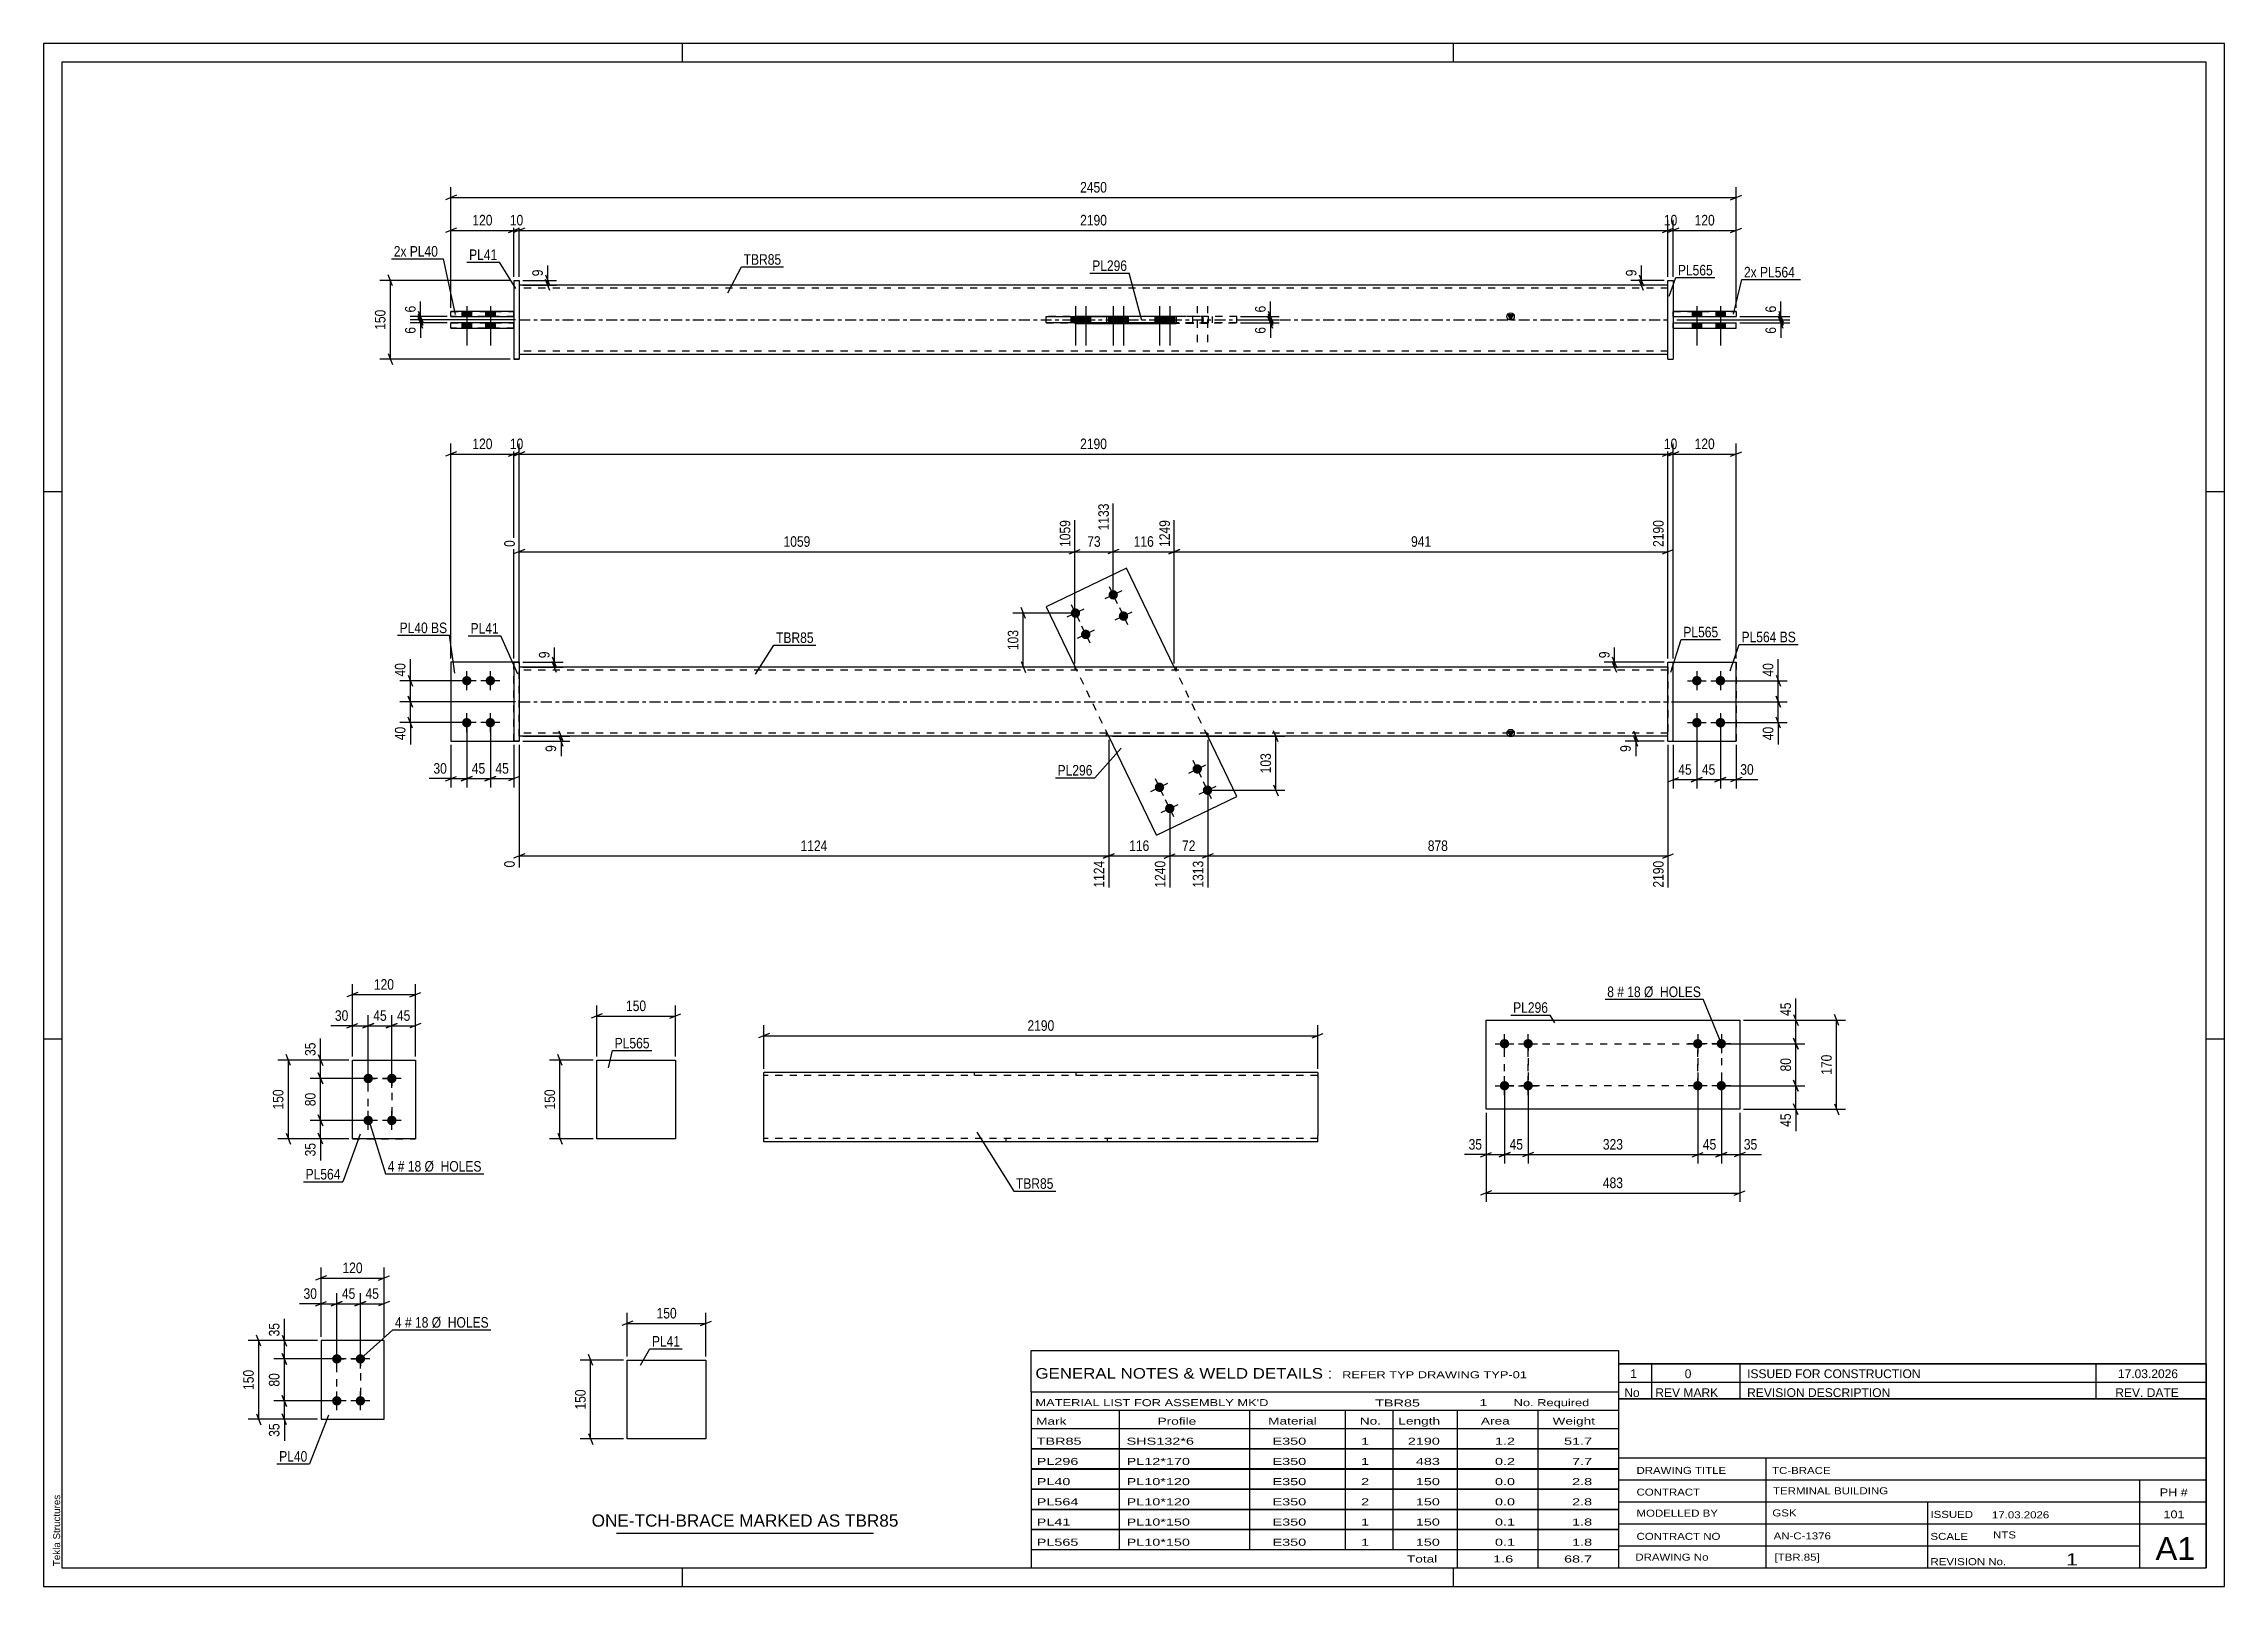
# Model space of a CAD drawing. Header units: millimetres. Extents: x 0 to 594, y 0 to 420.
import ezdxf

# ---------------------------------------------------------------- set-up
doc = ezdxf.new("R2010")
doc.units = ezdxf.units.MM
doc.linetypes.add('DXK_LINE_DOT2', pattern=[3.9198, 1.9599, -1.9599])
doc.linetypes.add('DXK_LINE_DOT3', pattern=[5.9187, 2.979, -0.9799, 0.9799, -0.9799])
doc.styles.add('Arial', font='ARIAL.TTF', dxfattribs={"height": 0.2})
doc.styles.add('Arial Narrow', font='ARIALN.TTF', dxfattribs={"height": 0.2})

# ---------------------------------------------------------------- blocks, each defined once
blk = doc.blocks.new('Unknown-585696634-1128')
at = {"color": 5, "linetype": 'Continuous'}
for p, q in [((594, 420), (0, 420)), ((0, 420), (0, 0)), ((174, 415), (174, 420)), ((384, 415), (384, 420)), ((594, 0), (594, 420)), ((589, 415), (5, 415)), ((5, 415), (5, 5)), ((589, 5), (589, 415)), ((5, 298), (0, 298)), ((594, 298), (589, 298)), ((5, 149), (0, 149)), ((594, 149), (589, 149)), ((0, 0), (594, 0)), ((5, 5), (589, 5)), ((174, 0), (174, 5)), ((384, 0), (384, 5))]:
    blk.add_line(p, q, dxfattribs=at)
at = {"color": 174, "linetype": 'Continuous', "style": 'Arial'}
blk.add_text('Tekla Structures', height=1.9102, rotation=90, dxfattribs=at).set_placement((4.5, 5.5))
blk = doc.blocks.new('Bolt-585696634-2770 - 2764')
at = {"linetype": 'Continuous'}
for points in [[(79.86, 60.64, -1), (79.86, 63.21, -1)], [(86.29, 60.64, -1), (86.29, 63.21, -1)], [(79.86, 49.21, -1), (79.86, 51.78, -1)], [(86.29, 49.21, -1), (86.29, 51.78, -1)]]:
    blk.add_hatch(color=1, dxfattribs=at).paths.add_polyline_path(points)
at = {"color": 1, "linetype": 'Continuous'}
for p, q in [((82.43, 61.93), (77.29, 61.93)), ((79.86, 59.35), (79.86, 64.5)), ((88.86, 61.93), (83.72, 61.93)), ((86.29, 59.35), (86.29, 64.5)), ((82.43, 50.5), (77.29, 50.5)), ((79.86, 47.93), (79.86, 53.07)), ((88.86, 50.5), (83.72, 50.5)), ((86.29, 47.93), (86.29, 53.07))]:
    blk.add_line(p, q, dxfattribs=at)
blk = doc.blocks.new('Part-585696634-2775 - 2764')
at = {"color": 2, "linetype": 'Continuous'}
for p, q in [((92.72, 66.93), (75.58, 66.93)), ((75.58, 66.93), (75.58, 45.5)), ((92.72, 45.5), (92.72, 66.93)), ((75.58, 45.5), (92.72, 45.5))]:
    blk.add_line(p, q, dxfattribs=at)
blk = doc.blocks.new('Part-585696634-2499 - 2493')
at = {"color": 2, "linetype": 'Continuous'}
for p, q in [((84.13, 143.27), (101.27, 143.27)), ((84.13, 121.85), (84.13, 143.27)), ((101.27, 143.27), (101.27, 143.27)), ((101.27, 143.27), (101.27, 121.85)), ((101.27, 121.85), (84.13, 121.85)), ((84.13, 121.85), (84.13, 121.85))]:
    blk.add_line(p, q, dxfattribs=at)
at = {"color": 7, "linetype": 'DXK_LINE_DOT2'}
for p, q in [((84.13, 143.27), (101.27, 143.27)), ((84.13, 121.85), (101.27, 121.85)), ((84.13, 121.85), (84.13, 121.85))]:
    blk.add_line(p, q, dxfattribs=at)
blk = doc.blocks.new('Bolt-585696634-2504 - 2493')
at = {"linetype": 'Continuous'}
for points in [[(88.41, 136.99), (88.15, 137.02), (87.89, 137.1), (87.66, 137.23), (87.46, 137.41), (87.3, 137.63), (87.19, 137.88), (87.13, 138.14), (87.13, 138.41), (87.19, 138.67), (87.3, 138.92), (87.46, 139.13), (87.66, 139.31), (87.89, 139.45), (88.15, 139.53), (88.41, 139.56), (88.68, 139.53), (88.94, 139.45), (89.17, 139.31), (89.37, 139.13), (89.53, 138.92), (89.64, 138.67), (89.69, 138.41), (89.69, 138.14), (89.64, 137.88), (89.53, 137.63), (89.37, 137.41), (89.17, 137.23), (88.94, 137.1), (88.68, 137.02)], [(94.84, 136.99), (94.57, 137.02), (94.32, 137.1), (94.09, 137.23), (93.89, 137.41), (93.73, 137.63), (93.62, 137.88), (93.56, 138.14), (93.56, 138.41), (93.62, 138.67), (93.73, 138.92), (93.89, 139.13), (94.09, 139.31), (94.32, 139.45), (94.57, 139.53), (94.84, 139.56), (95.11, 139.53), (95.36, 139.45), (95.6, 139.31), (95.8, 139.13), (95.95, 138.92), (96.06, 138.67), (96.12, 138.41), (96.12, 138.14), (96.06, 137.88), (95.95, 137.63), (95.8, 137.41), (95.6, 137.23), (95.36, 137.1), (95.11, 137.02)], [(88.41, 125.56), (88.15, 125.59), (87.89, 125.67), (87.66, 125.81), (87.46, 125.99), (87.3, 126.2), (87.19, 126.45), (87.13, 126.71), (87.13, 126.98), (87.19, 127.24), (87.3, 127.49), (87.46, 127.71), (87.66, 127.89), (87.89, 128.02), (88.15, 128.1), (88.41, 128.13), (88.68, 128.1), (88.94, 128.02), (89.17, 127.89), (89.37, 127.71), (89.53, 127.49), (89.64, 127.24), (89.69, 126.98), (89.69, 126.71), (89.64, 126.45), (89.53, 126.2), (89.37, 125.99), (89.17, 125.81), (88.94, 125.67), (88.68, 125.59)], [(94.84, 125.56), (94.57, 125.59), (94.32, 125.67), (94.09, 125.81), (93.89, 125.99), (93.73, 126.2), (93.62, 126.45), (93.56, 126.71), (93.56, 126.98), (93.62, 127.24), (93.73, 127.49), (93.89, 127.71), (94.09, 127.89), (94.32, 128.02), (94.57, 128.1), (94.84, 128.13), (95.11, 128.1), (95.36, 128.02), (95.6, 127.89), (95.8, 127.71), (95.95, 127.49), (96.06, 127.24), (96.12, 126.98), (96.12, 126.71), (96.06, 126.45), (95.95, 126.2), (95.8, 125.99), (95.6, 125.81), (95.36, 125.67), (95.11, 125.59)]]:
    blk.add_hatch(color=1, dxfattribs=at).paths.add_polyline_path(points)
at = {"color": 1, "linetype": 'Continuous'}
for p, q in [((90.98, 138.27), (85.84, 138.27)), ((88.41, 135.7), (88.41, 140.85)), ((97.41, 138.27), (92.27, 138.27)), ((94.84, 135.7), (94.84, 140.85)), ((90.98, 126.85), (85.84, 126.85)), ((88.41, 124.27), (88.41, 129.42)), ((97.41, 126.85), (92.27, 126.85)), ((94.84, 124.27), (94.84, 129.42))]:
    blk.add_line(p, q, dxfattribs=at)
blk = doc.blocks.new('Part-585696634-2042 - 1994')
at = {"color": 2, "linetype": 'Continuous'}
for p, q in [((443.87, 251.57), (461.02, 251.57)), ((461.02, 251.57), (461.02, 251.57)), ((461.02, 230.14), (461.02, 251.57)), ((443.87, 230.14), (461.02, 230.14))]:
    blk.add_line(p, q, dxfattribs=at)
at = {"color": 7, "linetype": 'DXK_LINE_DOT2'}
for p, q in [((443.87, 251.57), (461.02, 251.57)), ((443.87, 230.14), (443.87, 251.57)), ((461.02, 251.57), (461.02, 251.57)), ((443.87, 230.14), (443.87, 230.14)), ((443.87, 230.14), (461.02, 230.14))]:
    blk.add_line(p, q, dxfattribs=at)
blk = doc.blocks.new('Part-585696634-2012 - 1994')
at = {"color": 2, "linetype": 'Continuous'}
for p, q in [((442.45, 251.57), (443.87, 251.57)), ((442.45, 230.14), (442.45, 251.57)), ((443.87, 230.14), (443.87, 251.57)), ((442.45, 230.14), (442.45, 230.14)), ((442.45, 230.14), (443.87, 230.14))]:
    blk.add_line(p, q, dxfattribs=at)
at = {"color": 7, "linetype": 'DXK_LINE_DOT2'}
for p, q in [((442.45, 251.57), (443.87, 251.57)), ((442.45, 230.14), (443.87, 230.14))]:
    blk.add_line(p, q, dxfattribs=at)
blk = doc.blocks.new('Part-585696634-2000 - 1994')
at = {"linetype": 'Continuous'}
blk.add_hatch(color=2, dxfattribs=at).paths.add_polyline_path([(399.59, 231.42), (398.79, 232.82), (400.39, 232.82)])
at = {"color": 2, "linetype": 'Continuous'}
for p, q in [((442.45, 250.28), (129.53, 250.28)), ((399.59, 231.42), (398.79, 232.82)), ((398.79, 232.82), (400.39, 232.82)), ((400.39, 232.82), (399.59, 231.42)), ((442.45, 231.42), (129.53, 231.42))]:
    blk.add_line(p, q, dxfattribs=at)
at = {"color": 7, "linetype": 'DXK_LINE_DOT2'}
for p, q in [((129.53, 231.42), (129.53, 250.28)), ((280.86, 250.28), (280.86, 249.42)), ((308.53, 250.28), (308.53, 249.42)), ((442.45, 250.28), (442.45, 231.42)), ((442.45, 249.42), (129.53, 249.42)), ((442.45, 232.28), (129.53, 232.28)), ((289.55, 231.42), (289.55, 232.28)), ((317.22, 231.42), (317.22, 232.28))]:
    blk.add_line(p, q, dxfattribs=at)
at = {"color": 7, "linetype": 'DXK_LINE_DOT3'}
blk.add_line((129.53, 240.85), (442.45, 240.85), dxfattribs=at)
at = {"color": 2, "linetype": 'Continuous'}
blk.add_circle((399.59, 232.32), 1, dxfattribs=at)
blk = doc.blocks.new('Part-585696634-2017 - 1994')
at = {"color": 2, "linetype": 'Continuous'}
for p, q in [((128.11, 251.57), (110.96, 251.57)), ((110.96, 251.57), (110.96, 230.14)), ((110.96, 230.14), (128.11, 230.14))]:
    blk.add_line(p, q, dxfattribs=at)
at = {"color": 7, "linetype": 'DXK_LINE_DOT2'}
blk.add_line((128.11, 230.14), (128.11, 251.57), dxfattribs=at)
blk = doc.blocks.new('Part-585696634-2006 - 1994')
at = {"color": 7, "linetype": 'DXK_LINE_DOT2'}
for p, q in [((443.87, 251.57), (461.02, 251.57)), ((443.87, 230.14), (443.87, 251.57)), ((443.87, 251.57), (461.02, 251.57)), ((461.02, 251.57), (461.02, 251.57)), ((461.02, 251.57), (461.02, 230.14)), ((443.87, 230.14), (443.87, 230.14)), ((443.87, 230.14), (461.02, 230.14)), ((443.87, 230.14), (461.02, 230.14))]:
    blk.add_line(p, q, dxfattribs=at)
blk = doc.blocks.new('Part-585696634-2022 - 1994')
at = {"color": 7, "linetype": 'DXK_LINE_DOT2'}
for p, q in [((128.11, 251.57), (110.96, 251.57)), ((110.96, 251.57), (110.96, 230.14)), ((128.11, 230.14), (128.11, 251.57)), ((110.96, 230.14), (128.11, 230.14))]:
    blk.add_line(p, q, dxfattribs=at)
blk = doc.blocks.new('Part-585696634-2027 - 1994')
at = {"color": 2, "linetype": 'Continuous'}
for p, q in [((129.53, 251.57), (128.11, 251.57)), ((128.11, 251.57), (128.11, 230.14)), ((129.53, 251.57), (129.53, 251.57)), ((129.53, 251.57), (129.53, 230.14)), ((128.11, 230.14), (129.53, 230.14))]:
    blk.add_line(p, q, dxfattribs=at)
at = {"color": 7, "linetype": 'DXK_LINE_DOT2'}
for p, q in [((128.11, 251.57), (129.53, 251.57)), ((129.53, 230.14), (128.11, 230.14))]:
    blk.add_line(p, q, dxfattribs=at)
blk = doc.blocks.new('Part-585696634-2032 - 1994')
at = {"color": 2, "linetype": 'Continuous'}
for p, q in [((294.96, 277.23), (273.09, 266.67)), ((307.97, 250.28), (294.96, 277.23)), ((273.09, 266.67), (281, 250.28)), ((303.12, 204.48), (290.11, 231.42)), ((324.99, 215.04), (317.08, 231.42)), ((303.12, 204.48), (324.99, 215.04))]:
    blk.add_line(p, q, dxfattribs=at)
at = {"color": 7, "linetype": 'DXK_LINE_DOT2'}
for p, q in [((290.11, 231.42), (281, 250.28)), ((317.08, 231.42), (307.97, 250.28))]:
    blk.add_line(p, q, dxfattribs=at)
blk = doc.blocks.new('Bolt-585696634-2033 - 1994')
at = {"linetype": 'Continuous'}
for points in [[(450.3, 247.85), (450.57, 247.82), (450.83, 247.74), (451.06, 247.61), (451.26, 247.43), (451.42, 247.21), (451.53, 246.96), (451.58, 246.7), (451.58, 246.43), (451.53, 246.17), (451.42, 245.92), (451.26, 245.71), (451.06, 245.53), (450.83, 245.39), (450.57, 245.31), (450.3, 245.28), (450.04, 245.31), (449.78, 245.39), (449.55, 245.53), (449.35, 245.71), (449.19, 245.92), (449.08, 246.17), (449.02, 246.43), (449.02, 246.7), (449.08, 246.96), (449.19, 247.21), (449.35, 247.43), (449.55, 247.61), (449.78, 247.74), (450.04, 247.82)], [(456.73, 247.85), (457, 247.82), (457.25, 247.74), (457.49, 247.61), (457.69, 247.43), (457.84, 247.21), (457.95, 246.96), (458.01, 246.7), (458.01, 246.43), (457.95, 246.17), (457.84, 245.92), (457.69, 245.71), (457.49, 245.53), (457.25, 245.39), (457, 245.31), (456.73, 245.28), (456.46, 245.31), (456.21, 245.39), (455.98, 245.53), (455.78, 245.71), (455.62, 245.92), (455.51, 246.17), (455.45, 246.43), (455.45, 246.7), (455.51, 246.96), (455.62, 247.21), (455.78, 247.43), (455.98, 247.61), (456.21, 247.74), (456.46, 247.82)], [(450.3, 236.42), (450.57, 236.4), (450.83, 236.31), (451.06, 236.18), (451.26, 236), (451.42, 235.78), (451.53, 235.53), (451.58, 235.27), (451.58, 235), (451.53, 234.74), (451.42, 234.49), (451.26, 234.28), (451.06, 234.1), (450.83, 233.96), (450.57, 233.88), (450.3, 233.85), (450.04, 233.88), (449.78, 233.96), (449.55, 234.1), (449.35, 234.28), (449.19, 234.49), (449.08, 234.74), (449.02, 235), (449.02, 235.27), (449.08, 235.53), (449.19, 235.78), (449.35, 236), (449.55, 236.18), (449.78, 236.31), (450.04, 236.4)], [(456.73, 236.42), (457, 236.4), (457.25, 236.31), (457.49, 236.18), (457.69, 236), (457.84, 235.78), (457.95, 235.53), (458.01, 235.27), (458.01, 235), (457.95, 234.74), (457.84, 234.49), (457.69, 234.28), (457.49, 234.1), (457.25, 233.96), (457, 233.88), (456.73, 233.85), (456.46, 233.88), (456.21, 233.96), (455.98, 234.1), (455.78, 234.28), (455.62, 234.49), (455.51, 234.74), (455.45, 235), (455.45, 235.27), (455.51, 235.53), (455.62, 235.78), (455.78, 236), (455.98, 236.18), (456.21, 236.31), (456.46, 236.4)]]:
    blk.add_hatch(color=1, dxfattribs=at).paths.add_polyline_path(points)
at = {"color": 1, "linetype": 'Continuous'}
for p, q in [((447.73, 246.57), (452.87, 246.57)), ((450.3, 249.14), (450.3, 243.99)), ((454.16, 246.57), (459.3, 246.57)), ((456.73, 249.14), (456.73, 243.99)), ((450.3, 237.71), (450.3, 232.57)), ((456.73, 237.71), (456.73, 232.57)), ((447.73, 235.14), (452.87, 235.14)), ((454.16, 235.14), (459.3, 235.14))]:
    blk.add_line(p, q, dxfattribs=at)
blk = doc.blocks.new('Bolt-585696634-2034 - 1994')
at = {"linetype": 'Continuous'}
for points in [[(115.25, 245.28, -1), (115.25, 247.85, -1)], [(121.68, 245.28, -1), (121.68, 247.85, -1)], [(115.25, 233.85, -1), (115.25, 236.42, -1)], [(121.68, 233.85, -1), (121.68, 236.42, -1)]]:
    blk.add_hatch(color=1, dxfattribs=at).paths.add_polyline_path(points)
at = {"color": 1, "linetype": 'Continuous'}
for p, q in [((117.82, 246.57), (112.68, 246.57)), ((115.25, 243.99), (115.25, 249.14)), ((124.25, 246.57), (119.11, 246.57)), ((121.68, 243.99), (121.68, 249.14)), ((115.25, 232.57), (115.25, 237.71)), ((121.68, 232.57), (121.68, 237.71)), ((117.82, 235.14), (112.68, 235.14)), ((124.25, 235.14), (119.11, 235.14))]:
    blk.add_line(p, q, dxfattribs=at)
blk = doc.blocks.new('Bolt-585696634-2035 - 1994')
at = {"linetype": 'Continuous'}
for points in [[(292.5, 270.49, -1), (290.19, 269.37, -1)], [(282.21, 265.52, -1), (279.89, 264.4, -1)], [(295.3, 264.7, -1), (292.98, 263.58, -1)], [(285.01, 259.73, -1), (282.69, 258.61, -1)]]:
    blk.add_hatch(color=1, dxfattribs=at).paths.add_polyline_path(points)
at = {"color": 1, "linetype": 'Continuous'}
for p, q in [((293.66, 271.05), (289.03, 268.81)), ((290.23, 272.25), (292.46, 267.61)), ((283.37, 266.08), (278.74, 263.84)), ((279.93, 267.28), (282.17, 262.64)), ((282.73, 261.49), (284.97, 256.86)), ((296.45, 265.26), (291.82, 263.02)), ((293.02, 266.46), (295.26, 261.83)), ((286.16, 260.29), (281.53, 258.05))]:
    blk.add_line(p, q, dxfattribs=at)
blk = doc.blocks.new('Bolt-585696634-2036 - 1994')
at = {"linetype": 'Continuous'}
for points in [[(313.08, 221.97, -1), (315.39, 223.09, -1)], [(302.78, 217, -1), (305.1, 218.12, -1)], [(315.87, 216.18, -1), (318.19, 217.3, -1)], [(305.58, 211.21, -1), (307.89, 212.33, -1)]]:
    blk.add_hatch(color=1, dxfattribs=at).paths.add_polyline_path(points)
at = {"color": 1, "linetype": 'Continuous'}
for p, q in [((305.06, 215.25), (302.82, 219.88)), ((311.92, 221.41), (316.55, 223.65)), ((315.35, 220.22), (313.11, 224.85)), ((301.63, 216.44), (306.26, 218.68)), ((307.86, 209.46), (305.62, 214.09)), ((314.71, 215.63), (319.34, 217.86)), ((318.15, 214.43), (315.91, 219.06)), ((304.42, 210.66), (309.05, 212.89))]:
    blk.add_line(p, q, dxfattribs=at)
blk = doc.blocks.new('Bolt-585696634-1688 - 1676')
at = {"linetype": 'Continuous'}
for points in [[(451.59, 347.11), (449.02, 347.11), (449.02, 345.69), (451.59, 345.69)], [(451.59, 347.11), (449.02, 347.11), (449.02, 345.69), (451.59, 345.69)], [(458.02, 347.11), (455.45, 347.11), (455.45, 345.69), (458.02, 345.69)], [(458.02, 347.11), (455.45, 347.11), (455.45, 345.69), (458.02, 345.69)], [(451.59, 343.97), (449.02, 343.97), (449.02, 342.54), (451.59, 342.54)], [(451.59, 343.97), (449.02, 343.97), (449.02, 342.54), (451.59, 342.54)], [(458.02, 343.97), (455.45, 343.97), (455.45, 342.54), (458.02, 342.54)], [(458.02, 343.97), (455.45, 343.97), (455.45, 342.54), (458.02, 342.54)]]:
    blk.add_hatch(color=1, dxfattribs=at).paths.add_polyline_path(points)
at = {"color": 1, "linetype": 'Continuous'}
for p, q in [((449.02, 347.11), (449.02, 345.69)), ((449.02, 347.11), (449.02, 345.69)), ((450.3, 348.54), (450.3, 337.83)), ((450.3, 348.54), (450.3, 337.83)), ((451.59, 347.11), (451.59, 345.69)), ((451.59, 347.11), (451.59, 345.69)), ((455.45, 347.11), (455.45, 345.69)), ((455.45, 347.11), (455.45, 345.69)), ((456.73, 348.54), (456.73, 337.83)), ((456.73, 348.54), (456.73, 337.83)), ((458.02, 347.11), (458.02, 345.69)), ((458.02, 347.11), (458.02, 345.69)), ((449.02, 343.97), (449.02, 342.54)), ((449.02, 343.97), (449.02, 342.54)), ((451.59, 343.97), (451.59, 342.54)), ((451.59, 343.97), (451.59, 342.54)), ((455.45, 343.97), (455.45, 342.54)), ((455.45, 343.97), (455.45, 342.54)), ((458.02, 343.97), (458.02, 342.54)), ((458.02, 343.97), (458.02, 342.54))]:
    blk.add_line(p, q, dxfattribs=at)
blk = doc.blocks.new('Bolt-585696634-1689 - 1676')
at = {"linetype": 'Continuous'}
for points in [[(113.96, 345.69), (116.53, 345.69), (116.53, 347.11), (113.96, 347.11)], [(113.96, 345.69), (116.53, 345.69), (116.53, 347.11), (113.96, 347.11)], [(120.39, 345.69), (122.96, 345.69), (122.96, 347.11), (120.39, 347.11)], [(120.39, 345.69), (122.96, 345.69), (122.96, 347.11), (120.39, 347.11)], [(113.96, 342.54), (116.53, 342.54), (116.53, 343.97), (113.96, 343.97)], [(113.96, 342.54), (116.53, 342.54), (116.53, 343.97), (113.96, 343.97)], [(120.39, 342.54), (122.96, 342.54), (122.96, 343.97), (120.39, 343.97)], [(120.39, 342.54), (122.96, 342.54), (122.96, 343.97), (120.39, 343.97)]]:
    blk.add_hatch(color=1, dxfattribs=at).paths.add_polyline_path(points)
at = {"color": 1, "linetype": 'Continuous'}
for p, q in [((113.96, 347.11), (113.96, 345.69)), ((113.96, 347.11), (113.96, 345.69)), ((115.25, 348.54), (115.25, 337.83)), ((115.25, 348.54), (115.25, 337.83)), ((116.53, 347.11), (116.53, 345.69)), ((116.53, 347.11), (116.53, 345.69)), ((120.39, 347.11), (120.39, 345.69)), ((120.39, 347.11), (120.39, 345.69)), ((121.68, 348.54), (121.68, 337.83)), ((121.68, 348.54), (121.68, 337.83)), ((122.96, 347.11), (122.96, 345.69)), ((122.96, 347.11), (122.96, 345.69)), ((113.96, 343.97), (113.96, 342.54)), ((113.96, 343.97), (113.96, 342.54)), ((116.53, 343.97), (116.53, 342.54)), ((116.53, 343.97), (116.53, 342.54)), ((120.39, 343.97), (120.39, 342.54)), ((120.39, 343.97), (120.39, 342.54)), ((122.96, 343.97), (122.96, 342.54)), ((122.96, 343.97), (122.96, 342.54))]:
    blk.add_line(p, q, dxfattribs=at)
blk = doc.blocks.new('Part-585696634-1694 - 1676')
at = {"color": 2, "linetype": 'Continuous'}
for p, q in [((273.09, 343.97), (273.09, 345.69)), ((273.09, 345.69), (294.96, 345.69)), ((294.96, 343.97), (294.96, 345.69)), ((308.53, 345.69), (294.96, 345.69)), ((294.96, 343.97), (273.09, 343.97)), ((308.53, 343.97), (294.96, 343.97))]:
    blk.add_line(p, q, dxfattribs=at)
at = {"color": 7, "linetype": 'DXK_LINE_DOT2'}
for p, q in [((303.12, 345.69), (273.09, 345.69)), ((303.12, 343.97), (303.12, 345.69)), ((324.99, 345.69), (303.12, 345.69)), ((324.99, 345.69), (308.53, 345.69)), ((324.99, 343.97), (324.99, 345.69)), ((273.09, 343.97), (303.12, 343.97)), ((303.12, 343.97), (324.99, 343.97)), ((324.99, 343.97), (308.53, 343.97))]:
    blk.add_line(p, q, dxfattribs=at)
blk = doc.blocks.new('Part-585696634-1699 - 1676')
at = {"color": 2, "linetype": 'Continuous'}
for p, q in [((128.11, 355.54), (129.53, 355.54)), ((128.11, 355.54), (128.11, 334.11)), ((129.53, 355.54), (129.53, 355.54)), ((129.53, 355.54), (129.53, 334.11)), ((129.53, 334.11), (128.11, 334.11)), ((128.11, 334.11), (128.11, 334.11))]:
    blk.add_line(p, q, dxfattribs=at)
at = {"color": 7, "linetype": 'DXK_LINE_DOT2'}
for p, q in [((128.11, 355.54), (129.53, 355.54)), ((128.11, 334.11), (129.53, 334.11)), ((128.11, 334.11), (128.11, 334.11))]:
    blk.add_line(p, q, dxfattribs=at)
blk = doc.blocks.new('Part-585696634-1714 - 1676')
at = {"color": 2, "linetype": 'Continuous'}
for p, q in [((128.11, 347.11), (110.96, 347.11)), ((110.96, 345.69), (110.96, 347.11)), ((110.96, 345.69), (128.11, 345.69)), ((110.96, 345.69), (110.96, 345.69)), ((128.11, 345.69), (128.11, 347.11))]:
    blk.add_line(p, q, dxfattribs=at)
at = {"color": 7, "linetype": 'DXK_LINE_DOT2'}
for p, q in [((110.96, 347.11), (128.11, 347.11)), ((128.11, 345.69), (110.96, 345.69))]:
    blk.add_line(p, q, dxfattribs=at)
blk = doc.blocks.new('Part-585696634-1729 - 1676')
at = {"color": 2, "linetype": 'Continuous'}
for p, q in [((461.02, 347.11), (443.87, 347.11)), ((443.87, 345.69), (443.87, 347.11)), ((443.87, 345.69), (443.87, 345.69)), ((443.87, 345.69), (461.02, 345.69)), ((461.02, 347.11), (461.02, 345.69))]:
    blk.add_line(p, q, dxfattribs=at)
at = {"color": 7, "linetype": 'DXK_LINE_DOT2'}
for p, q in [((443.87, 347.11), (443.87, 347.11)), ((443.87, 347.11), (461.02, 347.11)), ((443.87, 345.69), (461.02, 345.69)), ((461.02, 347.11), (461.02, 347.11))]:
    blk.add_line(p, q, dxfattribs=at)
blk = doc.blocks.new('Part-585696634-1734 - 1676')
at = {"color": 2, "linetype": 'Continuous'}
for p, q in [((443.87, 343.97), (461.02, 343.97)), ((443.87, 342.54), (443.87, 343.97)), ((443.87, 342.54), (443.87, 342.54)), ((443.87, 342.54), (461.02, 342.54)), ((461.02, 342.54), (461.02, 343.97))]:
    blk.add_line(p, q, dxfattribs=at)
at = {"color": 7, "linetype": 'DXK_LINE_DOT2'}
for p, q in [((443.87, 343.97), (461.02, 343.97)), ((443.87, 342.54), (461.02, 342.54))]:
    blk.add_line(p, q, dxfattribs=at)
blk = doc.blocks.new('Part-585696634-1749 - 1676')
at = {"linetype": 'Continuous'}
blk.add_hatch(color=2, dxfattribs=at).paths.add_polyline_path([(399.59, 344.83), (398.79, 346.23), (400.39, 346.23)])
at = {"color": 2, "linetype": 'Continuous'}
for p, q in [((442.45, 354.26), (129.53, 354.26)), ((280.86, 345.69), (280.86, 345.83)), ((280.86, 345.83), (308.53, 345.83)), ((289.55, 345.83), (289.55, 345.69)), ((308.53, 345.83), (308.53, 343.83)), ((399.59, 344.83), (398.79, 346.23)), ((398.79, 346.23), (400.39, 346.23)), ((400.39, 346.23), (399.59, 344.83)), ((280.86, 343.97), (280.86, 343.83)), ((280.86, 343.83), (308.53, 343.83)), ((289.55, 343.83), (289.55, 343.97)), ((442.45, 335.4), (129.53, 335.4))]:
    blk.add_line(p, q, dxfattribs=at)
at = {"color": 7, "linetype": 'DXK_LINE_DOT2'}
for p, q in [((129.53, 354.26), (129.53, 335.4)), ((442.45, 353.4), (129.53, 353.4)), ((442.45, 335.4), (442.45, 354.26)), ((280.86, 345.83), (280.86, 343.97)), ((280.86, 345.83), (308.53, 345.83)), ((289.55, 345.83), (317.22, 345.83)), ((289.55, 345.69), (289.55, 343.97)), ((317.22, 345.83), (317.22, 343.83)), ((317.22, 343.83), (289.55, 343.83)), ((442.45, 336.26), (129.53, 336.26))]:
    blk.add_line(p, q, dxfattribs=at)
at = {"color": 7, "linetype": 'DXK_LINE_DOT3'}
blk.add_line((129.53, 344.83), (442.45, 344.83), dxfattribs=at)
at = {"color": 2, "linetype": 'Continuous'}
blk.add_circle((399.59, 345.73), 1, dxfattribs=at)
blk = doc.blocks.new('Bolt-585696634-1755 - 1676')
at = {"linetype": 'Continuous'}
for points in [[(282.34, 345.69), (279.77, 345.69), (279.77, 343.97), (282.34, 343.97)], [(285.13, 345.69), (282.56, 345.69), (282.56, 343.97), (285.13, 343.97)], [(292.63, 345.69), (290.06, 345.69), (290.06, 343.97), (292.63, 343.97)], [(295.42, 345.69), (292.85, 345.69), (292.85, 343.97), (295.42, 343.97)]]:
    blk.add_hatch(color=1, dxfattribs=at).paths.add_polyline_path(points)
at = {"color": 1, "linetype": 'Continuous'}
for p, q in [((279.77, 345.69), (279.77, 343.97)), ((281.05, 348.54), (281.05, 337.83)), ((282.34, 345.69), (282.34, 343.97)), ((282.56, 345.69), (282.56, 343.97)), ((283.85, 348.54), (283.85, 337.83)), ((285.13, 345.69), (285.13, 343.97)), ((290.06, 345.69), (290.06, 343.97)), ((291.34, 348.54), (291.34, 337.83)), ((292.63, 345.69), (292.63, 343.97)), ((292.85, 345.69), (292.85, 343.97)), ((294.14, 348.54), (294.14, 337.83)), ((295.42, 345.69), (295.42, 343.97))]:
    blk.add_line(p, q, dxfattribs=at)
blk = doc.blocks.new('Bolt-585696634-1756 - 1676')
at = {"linetype": 'Continuous'}
for points in [[(302.66, 343.97), (305.23, 343.97), (305.23, 345.69), (302.66, 345.69)], [(305.45, 343.97), (308.02, 343.97), (308.02, 345.69), (305.45, 345.69)]]:
    blk.add_hatch(color=1, dxfattribs=at).paths.add_polyline_path(points)
at = {"color": 1, "linetype": 'Continuous'}
for p, q in [((302.66, 345.69), (302.66, 343.97)), ((303.94, 348.54), (303.94, 337.83)), ((305.23, 345.69), (305.23, 343.97)), ((305.45, 345.69), (305.45, 343.97)), ((306.74, 348.54), (306.74, 337.83)), ((308.02, 345.69), (308.02, 343.97))]:
    blk.add_line(p, q, dxfattribs=at)
at = {"color": 1, "linetype": 'DXK_LINE_DOT2'}
for p, q in [((312.95, 345.69), (312.95, 343.97)), ((314.23, 348.54), (314.23, 337.83)), ((315.52, 345.69), (315.52, 343.97)), ((315.74, 345.69), (315.74, 343.97)), ((317.03, 348.54), (317.03, 337.83)), ((318.31, 345.69), (318.31, 343.97))]:
    blk.add_line(p, q, dxfattribs=at)
blk = doc.blocks.new('Part-585696634-1771 - 1676')
at = {"color": 2, "linetype": 'Continuous'}
for p, q in [((442.45, 355.54), (442.45, 355.54)), ((442.45, 334.11), (442.45, 355.54)), ((442.45, 355.54), (443.87, 355.54)), ((443.87, 355.54), (443.87, 355.54)), ((443.87, 355.54), (443.87, 334.11)), ((442.45, 334.11), (443.87, 334.11)), ((442.45, 334.11), (442.45, 334.11)), ((443.87, 334.11), (443.87, 334.11))]:
    blk.add_line(p, q, dxfattribs=at)
at = {"color": 7, "linetype": 'DXK_LINE_DOT2'}
for p, q in [((442.45, 355.54), (442.45, 355.54)), ((442.45, 355.54), (443.87, 355.54)), ((442.45, 334.11), (443.87, 334.11))]:
    blk.add_line(p, q, dxfattribs=at)
blk = doc.blocks.new('Part-585696634-1776 - 1676')
at = {"color": 2, "linetype": 'Continuous'}
for p, q in [((128.11, 343.97), (110.96, 343.97)), ((110.96, 342.54), (110.96, 343.97)), ((110.96, 342.54), (128.11, 342.54)), ((110.96, 342.54), (110.96, 342.54)), ((128.11, 342.54), (128.11, 343.97))]:
    blk.add_line(p, q, dxfattribs=at)
at = {"color": 7, "linetype": 'DXK_LINE_DOT2'}
for p, q in [((110.96, 343.97), (128.11, 343.97)), ((128.11, 342.54), (110.96, 342.54))]:
    blk.add_line(p, q, dxfattribs=at)
blk = doc.blocks.new('Part-585696634-1445 - 1429')
at = {"color": 2, "linetype": 'Continuous'}
for p, q in [((158.99, 61.59), (180.42, 61.59)), ((158.99, 40.16), (158.99, 61.59)), ((180.42, 61.59), (180.42, 40.16)), ((180.42, 40.16), (158.99, 40.16))]:
    blk.add_line(p, q, dxfattribs=at)
blk = doc.blocks.new('Part-585696634-2712 - 2706')
at = {"color": 2, "linetype": 'Continuous'}
for p, q in [((150.65, 143.27), (172.08, 143.27)), ((150.65, 121.85), (150.65, 143.27)), ((172.08, 143.27), (172.08, 121.85)), ((172.08, 121.85), (150.65, 121.85))]:
    blk.add_line(p, q, dxfattribs=at)
blk = doc.blocks.new('Part-585696634-2743 - 2736')
at = {"color": 2, "linetype": 'Continuous'}
for p, q in [((224.78, 139.9), (196.21, 139.9)), ((196.21, 121.17), (196.21, 139.9)), ((318.39, 139.9), (224.88, 139.9)), ((347.06, 139.9), (318.49, 139.9)), ((347.06, 139.9), (347.06, 122.75)), ((196.21, 121.04), (196.21, 121.17)), ((224.78, 121.04), (196.21, 121.04)), ((318.39, 121.04), (224.88, 121.04)), ((347.06, 121.04), (318.49, 121.04)), ((347.06, 121.04), (347.06, 122.75))]:
    blk.add_line(p, q, dxfattribs=at)
at = {"color": 7, "linetype": 'DXK_LINE_DOT2'}
for p, q in [((224.78, 139.04), (196.21, 139.04)), ((318.39, 139.04), (224.88, 139.04)), ((253.46, 139.9), (253.46, 139.04)), ((281.12, 139.9), (281.12, 139.04)), ((347.06, 139.04), (318.49, 139.04)), ((347.06, 139.04), (347.06, 138.97)), ((347.06, 138.97), (347.06, 139.04)), ((347.06, 138.84), (347.06, 138.97)), ((347.06, 138.97), (347.06, 138.84)), ((196.21, 121.9), (196.21, 121.96)), ((224.78, 121.9), (196.21, 121.9)), ((318.39, 121.9), (224.88, 121.9)), ((262.15, 121.04), (262.15, 121.9)), ((289.82, 121.04), (289.82, 121.9)), ((347.06, 121.9), (318.49, 121.9)), ((347.06, 121.96), (347.06, 122.42)), ((347.06, 121.9), (347.06, 121.96))]:
    blk.add_line(p, q, dxfattribs=at)
blk = doc.blocks.new('Part-585696634-6413 - 6412')
at = {"color": 2, "linetype": 'Continuous'}
for p, q in [((392.92, 154.16), (461.98, 154.16)), ((392.92, 129.88), (392.92, 154.16)), ((461.98, 154.16), (461.98, 129.88)), ((461.98, 129.88), (392.92, 129.88))]:
    blk.add_line(p, q, dxfattribs=at)
blk = doc.blocks.new('Bolt-585696634-6414 - 6412')
at = {"linetype": 'Continuous'}
for points in [[(450.55, 146.45, -1), (450.55, 149.02, -1)], [(456.98, 146.45, -1), (456.98, 149.02, -1)], [(450.55, 135.02, -1), (450.55, 137.59, -1)], [(456.98, 135.02, -1), (456.98, 137.59, -1)]]:
    blk.add_hatch(color=1, dxfattribs=at).paths.add_polyline_path(points)
at = {"color": 1, "linetype": 'Continuous'}
for p, q in [((450.55, 150.3), (450.55, 145.16)), ((456.98, 150.3), (456.98, 145.16)), ((453.12, 147.73), (447.98, 147.73)), ((459.55, 147.73), (454.41, 147.73)), ((450.55, 138.88), (450.55, 133.73)), ((456.98, 138.88), (456.98, 133.73)), ((453.12, 136.3), (447.98, 136.3)), ((459.55, 136.3), (454.41, 136.3))]:
    blk.add_line(p, q, dxfattribs=at)
blk = doc.blocks.new('Bolt-585696634-6415 - 6412')
at = {"linetype": 'Continuous'}
for points in [[(397.92, 149.02, -1), (397.92, 146.45, -1)], [(404.35, 149.02, -1), (404.35, 146.45, -1)], [(397.92, 137.59, -1), (397.92, 135.02, -1)], [(404.35, 137.59, -1), (404.35, 135.02, -1)]]:
    blk.add_hatch(color=1, dxfattribs=at).paths.add_polyline_path(points)
at = {"color": 1, "linetype": 'Continuous'}
for p, q in [((397.92, 145.16), (397.92, 150.3)), ((404.35, 145.16), (404.35, 150.3)), ((395.35, 147.73), (400.49, 147.73)), ((401.77, 147.73), (406.92, 147.73)), ((397.92, 133.73), (397.92, 138.88)), ((404.35, 133.73), (404.35, 138.88)), ((395.35, 136.3), (400.49, 136.3)), ((401.77, 136.3), (406.92, 136.3))]:
    blk.add_line(p, q, dxfattribs=at)
blk = doc.blocks.new('Rectangle-585696634-2860 - 2764')
at = {"color": 1, "linetype": 'DXK_LINE_DOT2'}
blk.add_lwpolyline([(79.86, 61.93), (86.29, 61.93), (86.29, 50.5), (79.86, 50.5), (79.86, 61.93)], close=True, dxfattribs=at)
blk = doc.blocks.new('Rectangle-585696634-2693 - 2493')
at = {"color": 1, "linetype": 'DXK_LINE_DOT2'}
blk.add_lwpolyline([(88.41, 138.27), (94.84, 138.27), (94.84, 126.85), (88.41, 126.85), (88.41, 138.27)], close=True, dxfattribs=at)
blk = doc.blocks.new('Rectangle-585696634-6641 - 6412')
at = {"color": 1, "linetype": 'DXK_LINE_DOT2'}
blk.add_lwpolyline([(397.92, 147.73), (404.35, 147.73), (404.35, 136.3), (397.92, 136.3), (397.92, 147.73)], close=True, dxfattribs=at)
blk = doc.blocks.new('Rectangle-585696634-6651 - 6412')
at = {"color": 1, "linetype": 'DXK_LINE_DOT2'}
blk.add_lwpolyline([(404.35, 147.73), (450.55, 147.73), (450.55, 136.3), (404.35, 136.3), (404.35, 147.73)], close=True, dxfattribs=at)
blk = doc.blocks.new('Rectangle-585696634-6661 - 6412')
at = {"color": 1, "linetype": 'DXK_LINE_DOT2'}
blk.add_lwpolyline([(450.55, 147.73), (456.98, 147.73), (456.98, 136.3), (450.55, 136.3), (450.55, 147.73)], close=True, dxfattribs=at)
blk = doc.blocks.new('StraightDimension-585696634-2830 - 2764')
at = {"color": 7, "linetype": 'Continuous'}
for p, q in [((74.08, 76.33), (77.08, 77.53)), ((75.58, 67.93), (75.58, 79.78)), ((81.36, 77.53), (78.36, 76.33)), ((79.86, 62.93), (79.86, 79.78)), ((75.58, 76.93), (79.86, 76.93))]:
    blk.add_line(p, q, dxfattribs=at)
at = {"color": 0}
blk.add_wipeout([(75.05, 77.68), (75.05, 81.88), (70.2, 81.88), (70.2, 77.68)], dxfattribs=at)
at = {"color": 7, "linetype": 'Continuous'}
blk.add_line((75.58, 76.93), (69.67, 76.93), dxfattribs=at)
blk.add_line((75.58, 76.93), (69.67, 76.93), dxfattribs=at)
at = {"color": 3, "style": 'Arial Narrow'}
blk.add_text('30', height=2.863, dxfattribs=at).set_placement((70.8, 78.28))
blk = doc.blocks.new('StraightDimension-585696634-2799 - 2764')
at = {"color": 7, "linetype": 'Continuous'}
for p, q in [((78.86, 50.5), (62.73, 50.5)), ((64.98, 52), (66.18, 49)), ((65.58, 45.5), (65.58, 50.5)), ((74.58, 45.5), (62.73, 45.5)), ((66.18, 44), (64.98, 47))]:
    blk.add_line(p, q, dxfattribs=at)
at = {"color": 0}
blk.add_wipeout([(64.83, 44.97), (60.63, 44.97), (60.63, 40.12), (64.83, 40.12)], dxfattribs=at)
at = {"color": 7, "linetype": 'Continuous'}
blk.add_line((65.58, 45.5), (65.58, 39.59), dxfattribs=at)
blk.add_line((65.58, 45.5), (65.58, 39.59), dxfattribs=at)
at = {"color": 3, "style": 'Arial Narrow'}
blk.add_text('35', height=2.863, rotation=90.00021, dxfattribs=at).set_placement((64.23, 40.72))
blk = doc.blocks.new('StraightDimension-585696634-2777 - 2764')
at = {"color": 7, "linetype": 'Continuous'}
for p, q in [((77.08, 84.53), (74.08, 83.33)), ((75.58, 67.93), (75.58, 86.78)), ((75.58, 83.93), (92.72, 83.93)), ((91.22, 83.33), (94.22, 84.53)), ((92.72, 67.93), (92.72, 86.78))]:
    blk.add_line(p, q, dxfattribs=at)
at = {"color": 0}
blk.add_wipeout([(87.49, 84.68), (87.49, 88.88), (80.81, 88.88), (80.81, 84.68)], dxfattribs=at)
at = {"color": 3, "style": 'Arial Narrow'}
blk.add_text('120', height=2.863, dxfattribs=at).set_placement((81.41, 85.28))
blk = doc.blocks.new('StraightDimension-585696634-2788 - 2764')
at = {"color": 7, "linetype": 'Continuous'}
for p, q in [((74.58, 66.93), (55.73, 66.93)), ((59.18, 65.43), (57.98, 68.43)), ((58.58, 45.5), (58.58, 66.93)), ((74.58, 45.5), (55.73, 45.5)), ((57.98, 47), (59.18, 44))]:
    blk.add_line(p, q, dxfattribs=at)
at = {"color": 0}
blk.add_wipeout([(57.83, 59.55), (53.63, 59.55), (53.63, 52.87), (57.83, 52.87)], dxfattribs=at)
at = {"color": 3, "style": 'Arial Narrow'}
blk.add_text('150', height=2.863, rotation=90.00021, dxfattribs=at).set_placement((57.23, 53.47))
blk = doc.blocks.new('StraightDimension-585696634-2809 - 2764')
at = {"color": 7, "linetype": 'Continuous'}
for p, q in [((78.86, 61.93), (62.73, 61.93)), ((64.98, 63.43), (66.18, 60.43)), ((65.58, 50.5), (65.58, 61.93)), ((78.86, 50.5), (62.73, 50.5)), ((66.18, 49), (64.98, 52))]:
    blk.add_line(p, q, dxfattribs=at)
at = {"color": 0}
blk.add_wipeout([(64.83, 58.64), (60.63, 58.64), (60.63, 53.78), (64.83, 53.78)], dxfattribs=at)
at = {"color": 3, "style": 'Arial Narrow'}
blk.add_text('80', height=2.863, rotation=90.00021, dxfattribs=at).set_placement((64.23, 54.38))
blk = doc.blocks.new('StraightDimension-585696634-2819 - 2764')
at = {"color": 7, "linetype": 'Continuous'}
for p, q in [((74.58, 66.93), (62.73, 66.93)), ((64.98, 68.43), (66.18, 65.43)), ((65.58, 61.93), (65.58, 66.93)), ((78.86, 61.93), (62.73, 61.93)), ((66.18, 60.43), (64.98, 63.43))]:
    blk.add_line(p, q, dxfattribs=at)
at = {"color": 0}
blk.add_wipeout([(64.83, 72.31), (60.63, 72.31), (60.63, 67.45), (64.83, 67.45)], dxfattribs=at)
at = {"color": 7, "linetype": 'Continuous'}
blk.add_line((65.58, 66.93), (65.58, 72.83), dxfattribs=at)
blk.add_line((65.58, 66.93), (65.58, 72.83), dxfattribs=at)
at = {"color": 3, "style": 'Arial Narrow'}
blk.add_text('35', height=2.863, rotation=90.00021, dxfattribs=at).set_placement((64.23, 68.05))
blk = doc.blocks.new('StraightDimension-585696634-2840 - 2764')
at = {"color": 7, "linetype": 'Continuous'}
for p, q in [((78.36, 76.33), (81.36, 77.53)), ((79.86, 62.93), (79.86, 79.78)), ((87.79, 77.53), (84.79, 76.33)), ((86.29, 62.93), (86.29, 79.78)), ((79.86, 76.93), (86.29, 76.93))]:
    blk.add_line(p, q, dxfattribs=at)
at = {"color": 0}
blk.add_wipeout([(85.5, 77.68), (85.5, 81.88), (80.65, 81.88), (80.65, 77.68)], dxfattribs=at)
at = {"color": 3, "style": 'Arial Narrow'}
blk.add_text('45', height=2.863, dxfattribs=at).set_placement((81.25, 78.28))
blk = doc.blocks.new('StraightDimension-585696634-2850 - 2764')
at = {"color": 7, "linetype": 'Continuous'}
for p, q in [((84.79, 76.33), (87.79, 77.53)), ((86.29, 62.93), (86.29, 79.78)), ((94.22, 77.53), (91.22, 76.33)), ((92.72, 67.93), (92.72, 79.78)), ((86.29, 76.93), (92.72, 76.93))]:
    blk.add_line(p, q, dxfattribs=at)
at = {"color": 0}
blk.add_wipeout([(91.93, 77.68), (91.93, 81.88), (87.08, 81.88), (87.08, 77.68)], dxfattribs=at)
at = {"color": 3, "style": 'Arial Narrow'}
blk.add_text('45', height=2.863, dxfattribs=at).set_placement((87.68, 78.28))
blk = doc.blocks.new('StraightDimension-585696634-2613 - 2493')
at = {"color": 7, "linetype": 'Continuous'}
for p, q in [((88.41, 139.27), (88.41, 155.47)), ((94.84, 139.27), (94.84, 155.47)), ((86.91, 152.02), (89.91, 153.22)), ((88.41, 152.62), (94.84, 152.62)), ((96.34, 153.22), (93.34, 152.02))]:
    blk.add_line(p, q, dxfattribs=at)
at = {"color": 0}
blk.add_wipeout([(94.06, 153.37), (94.06, 157.57), (89.2, 157.57), (89.2, 153.37)], dxfattribs=at)
at = {"color": 3, "style": 'Arial Narrow'}
blk.add_text('45', height=2.863, dxfattribs=at).set_placement((89.8, 153.97))
blk = doc.blocks.new('StraightDimension-585696634-2580 - 2493')
at = {"color": 7, "linetype": 'Continuous'}
for p, q in [((85.63, 161.69), (82.63, 160.49)), ((84.13, 144.27), (84.13, 163.94)), ((84.13, 161.09), (101.27, 161.09)), ((99.77, 160.49), (102.77, 161.69)), ((101.27, 144.27), (101.27, 163.94))]:
    blk.add_line(p, q, dxfattribs=at)
at = {"color": 0}
blk.add_wipeout([(96.04, 161.84), (96.04, 166.04), (89.36, 166.04), (89.36, 161.84)], dxfattribs=at)
at = {"color": 3, "style": 'Arial Narrow'}
blk.add_text('120', height=2.863, dxfattribs=at).set_placement((89.96, 162.44))
blk = doc.blocks.new('StraightDimension-585696634-2600 - 2493')
at = {"color": 7, "linetype": 'Continuous'}
for p, q in [((84.13, 144.27), (84.13, 155.47)), ((88.41, 139.27), (88.41, 155.47)), ((82.63, 152.02), (85.63, 153.22)), ((84.13, 152.62), (88.41, 152.62)), ((89.91, 153.22), (86.91, 152.02))]:
    blk.add_line(p, q, dxfattribs=at)
at = {"color": 0}
blk.add_wipeout([(83.6, 153.37), (83.6, 157.57), (78.75, 157.57), (78.75, 153.37)], dxfattribs=at)
at = {"color": 7, "linetype": 'Continuous'}
blk.add_line((84.13, 152.62), (78.22, 152.62), dxfattribs=at)
blk.add_line((84.13, 152.62), (78.22, 152.62), dxfattribs=at)
at = {"color": 3, "style": 'Arial Narrow'}
blk.add_text('30', height=2.863, dxfattribs=at).set_placement((79.35, 153.97))
blk = doc.blocks.new('StraightDimension-585696634-2623 - 2493')
at = {"color": 7, "linetype": 'Continuous'}
for p, q in [((94.84, 139.27), (94.84, 155.47)), ((101.27, 144.27), (101.27, 155.47)), ((93.34, 152.02), (96.34, 153.22)), ((94.84, 152.62), (101.27, 152.62)), ((102.77, 153.22), (99.77, 152.02))]:
    blk.add_line(p, q, dxfattribs=at)
at = {"color": 0}
blk.add_wipeout([(100.48, 153.37), (100.48, 157.57), (95.63, 157.57), (95.63, 153.37)], dxfattribs=at)
at = {"color": 3, "style": 'Arial Narrow'}
blk.add_text('45', height=2.863, dxfattribs=at).set_placement((96.23, 153.97))
blk = doc.blocks.new('StraightDimension-585696634-2640 - 2493')
at = {"color": 7, "linetype": 'Continuous'}
for p, q in [((83.13, 143.27), (63.81, 143.27)), ((67.26, 141.77), (66.06, 144.77)), ((66.66, 121.85), (66.66, 143.27)), ((83.13, 121.85), (63.81, 121.85)), ((66.06, 123.35), (67.26, 120.35))]:
    blk.add_line(p, q, dxfattribs=at)
at = {"color": 0}
blk.add_wipeout([(65.91, 135.9), (61.71, 135.9), (61.71, 129.22), (65.91, 129.22)], dxfattribs=at)
at = {"color": 3, "style": 'Arial Narrow'}
blk.add_text('150', height=2.863, rotation=90.00021, dxfattribs=at).set_placement((65.31, 129.82))
blk = doc.blocks.new('StraightDimension-585696634-2657 - 2493')
at = {"color": 7, "linetype": 'Continuous'}
for p, q in [((83.13, 143.27), (72.56, 143.27)), ((74.81, 144.77), (76.01, 141.77)), ((75.41, 138.27), (75.41, 143.27)), ((87.41, 138.27), (72.56, 138.27)), ((76.01, 136.77), (74.81, 139.77))]:
    blk.add_line(p, q, dxfattribs=at)
at = {"color": 0}
blk.add_wipeout([(74.66, 148.66), (70.46, 148.66), (70.46, 143.8), (74.66, 143.8)], dxfattribs=at)
at = {"color": 7, "linetype": 'Continuous'}
blk.add_line((75.41, 143.27), (75.41, 149.18), dxfattribs=at)
blk.add_line((75.41, 143.27), (75.41, 149.18), dxfattribs=at)
at = {"color": 3, "style": 'Arial Narrow'}
blk.add_text('35', height=2.863, rotation=90.00021, dxfattribs=at).set_placement((74.06, 144.4))
blk = doc.blocks.new('StraightDimension-585696634-2670 - 2493')
at = {"color": 7, "linetype": 'Continuous'}
for p, q in [((87.41, 138.27), (72.56, 138.27)), ((74.81, 139.77), (76.01, 136.77)), ((75.41, 126.85), (75.41, 138.27)), ((87.41, 126.85), (72.56, 126.85)), ((76.01, 125.35), (74.81, 128.35))]:
    blk.add_line(p, q, dxfattribs=at)
at = {"color": 0}
blk.add_wipeout([(74.66, 134.99), (70.46, 134.99), (70.46, 130.13), (74.66, 130.13)], dxfattribs=at)
at = {"color": 3, "style": 'Arial Narrow'}
blk.add_text('80', height=2.863, rotation=90.00021, dxfattribs=at).set_placement((74.06, 130.73))
blk = doc.blocks.new('StraightDimension-585696634-2680 - 2493')
at = {"color": 7, "linetype": 'Continuous'}
for p, q in [((87.41, 126.85), (72.56, 126.85)), ((74.81, 128.35), (76.01, 125.35)), ((75.41, 121.85), (75.41, 126.85)), ((83.13, 121.85), (72.56, 121.85)), ((76.01, 120.35), (74.81, 123.35))]:
    blk.add_line(p, q, dxfattribs=at)
at = {"color": 0}
blk.add_wipeout([(74.66, 121.32), (70.46, 121.32), (70.46, 116.46), (74.66, 116.46)], dxfattribs=at)
at = {"color": 7, "linetype": 'Continuous'}
blk.add_line((75.41, 121.85), (75.41, 115.94), dxfattribs=at)
blk.add_line((75.41, 121.85), (75.41, 115.94), dxfattribs=at)
at = {"color": 3, "style": 'Arial Narrow'}
blk.add_text('35', height=2.863, rotation=90.00021, dxfattribs=at).set_placement((74.06, 117.06))
blk = doc.blocks.new('StraightDimension-585696634-2291 - 1994')
at = {"color": 7, "linetype": 'Continuous'}
for p, q in [((140.34, 232.92), (141.54, 229.92)), ((130.53, 231.42), (143.34, 231.42)), ((130.53, 230.14), (143.34, 230.14)), ((141.54, 228.64), (140.34, 231.64)), ((140.94, 230.14), (140.94, 231.42))]:
    blk.add_line(p, q, dxfattribs=at)
at = {"color": 0}
blk.add_wipeout([(140.19, 229.61), (135.99, 229.61), (135.99, 226.58), (140.19, 226.58)], dxfattribs=at)
at = {"color": 7, "linetype": 'Continuous'}
blk.add_line((140.94, 230.14), (140.94, 226.06), dxfattribs=at)
blk.add_line((140.94, 230.14), (140.94, 226.06), dxfattribs=at)
at = {"color": 3, "style": 'Arial Narrow'}
blk.add_text('9', height=2.86, rotation=90.00021, dxfattribs=at).set_placement((139.59, 227.18))
blk = doc.blocks.new('StraightDimension-585696634-2326 - 1994')
at = {"color": 7, "linetype": 'Continuous'}
for p, q in [((290.11, 230.42), (290.11, 190.23)), ((306.74, 210.77), (306.74, 190.23)), ((291.61, 199.45), (288.61, 198.25)), ((290.11, 198.85), (306.74, 198.85)), ((305.24, 198.25), (308.24, 199.45))]:
    blk.add_line(p, q, dxfattribs=at)
at = {"color": 0}
blk.add_wipeout([(301.77, 199.6), (301.77, 203.8), (295.08, 203.8), (295.08, 199.6)], dxfattribs=at)
at = {"color": 0, "linetype": 'Continuous'}
blk.add_wipeout([(306.14, 198.15), (301.94, 198.15), (301.94, 189.63), (306.14, 189.63)], dxfattribs=at)
at = {"color": 3, "style": 'Arial Narrow'}
blk.add_text('116', height=2.863, dxfattribs=at).set_placement((295.68, 200.2))
at = {"color": 3, "linetype": 'Continuous', "style": 'Arial Narrow'}
blk.add_text('1240', height=2.863, rotation=90.00021, dxfattribs=at).set_placement((305.54, 190.23))
blk = doc.blocks.new('StraightDimension-585696634-2132 - 1994')
at = {"color": 7, "linetype": 'Continuous'}
for p, q in [((441.45, 251.57), (425.02, 251.57)), ((441.45, 250.28), (425.02, 250.28)), ((427.27, 253.07), (428.47, 250.07)), ((428.47, 248.78), (427.27, 251.78)), ((427.87, 250.28), (427.87, 251.57))]:
    blk.add_line(p, q, dxfattribs=at)
at = {"color": 0}
blk.add_wipeout([(427.12, 255.12), (422.92, 255.12), (422.92, 252.09), (427.12, 252.09)], dxfattribs=at)
at = {"color": 7, "linetype": 'Continuous'}
blk.add_line((427.87, 251.57), (427.87, 255.64), dxfattribs=at)
blk.add_line((427.87, 251.57), (427.87, 255.64), dxfattribs=at)
at = {"color": 3, "style": 'Arial Narrow'}
blk.add_text('9', height=2.86, rotation=90.00021, dxfattribs=at).set_placement((426.52, 252.69))
blk = doc.blocks.new('StraightDimension-585696634-2246 - 1994')
at = {"color": 7, "linetype": 'Continuous'}
for p, q in [((433.05, 232.92), (434.25, 229.92)), ((441.45, 231.42), (430.8, 231.42)), ((441.45, 230.14), (430.8, 230.14)), ((434.25, 228.64), (433.05, 231.64)), ((433.65, 230.14), (433.65, 231.42))]:
    blk.add_line(p, q, dxfattribs=at)
at = {"color": 0}
blk.add_wipeout([(432.9, 229.61), (428.7, 229.61), (428.7, 226.58), (432.9, 226.58)], dxfattribs=at)
at = {"color": 7, "linetype": 'Continuous'}
blk.add_line((433.65, 230.14), (433.65, 226.06), dxfattribs=at)
blk.add_line((433.65, 230.14), (433.65, 226.06), dxfattribs=at)
at = {"color": 3, "style": 'Arial Narrow'}
blk.add_text('9', height=2.86, rotation=90.00021, dxfattribs=at).set_placement((432.3, 227.18))
blk = doc.blocks.new('StraightDimension-585696634-2366 - 1994')
at = {"color": 7, "linetype": 'Continuous'}
for p, q in [((115.25, 234.14), (115.25, 217.51)), ((121.68, 234.14), (121.68, 217.51)), ((113.75, 219.31), (116.75, 220.51)), ((115.25, 219.91), (121.68, 219.91)), ((123.18, 220.51), (120.18, 219.31))]:
    blk.add_line(p, q, dxfattribs=at)
at = {"color": 0}
blk.add_wipeout([(120.89, 220.66), (120.89, 224.86), (116.03, 224.86), (116.03, 220.66)], dxfattribs=at)
at = {"color": 3, "style": 'Arial Narrow'}
blk.add_text('45', height=2.863, dxfattribs=at).set_placement((116.63, 221.26))
blk = doc.blocks.new('StraightDimension-585696634-2139 - 1994')
at = {"color": 7, "linetype": 'Continuous'}
for p, q in [((280.05, 264.96), (263.99, 264.96)), ((267.44, 263.46), (266.24, 266.46)), ((266.84, 250.28), (266.84, 264.96)), ((306.97, 250.28), (263.99, 250.28)), ((266.24, 251.78), (267.44, 248.78))]:
    blk.add_line(p, q, dxfattribs=at)
at = {"color": 0}
blk.add_wipeout([(266.09, 260.96), (261.89, 260.96), (261.89, 254.28), (266.09, 254.28)], dxfattribs=at)
at = {"color": 3, "style": 'Arial Narrow'}
blk.add_text('103', height=2.863, rotation=90.00021, dxfattribs=at).set_placement((265.49, 254.88))
blk = doc.blocks.new('StraightDimension-585696634-2229 - 1994')
at = {"color": 7, "linetype": 'Continuous'}
for p, q in [((450.3, 234.14), (450.3, 217.22)), ((443.87, 229.14), (443.87, 217.22)), ((442.37, 219.02), (445.37, 220.22)), ((451.8, 220.22), (448.8, 219.02)), ((443.87, 219.62), (450.3, 219.62))]:
    blk.add_line(p, q, dxfattribs=at)
at = {"color": 0}
blk.add_wipeout([(449.52, 220.37), (449.52, 224.57), (444.66, 224.57), (444.66, 220.37)], dxfattribs=at)
at = {"color": 3, "style": 'Arial Narrow'}
blk.add_text('45', height=2.863, dxfattribs=at).set_placement((445.26, 220.97))
blk = doc.blocks.new('StraightDimension-585696634-2044 - 1994')
at = {"color": 7, "linetype": 'Continuous'}
for p, q in [((110.96, 252.57), (110.96, 311.11)), ((128.11, 252.57), (128.11, 311.11)), ((112.46, 308.86), (109.46, 307.66)), ((110.96, 308.26), (128.11, 308.26)), ((126.61, 307.66), (129.61, 308.86))]:
    blk.add_line(p, q, dxfattribs=at)
at = {"color": 0}
blk.add_wipeout([(122.88, 309.01), (122.88, 313.21), (116.19, 313.21), (116.19, 309.01)], dxfattribs=at)
at = {"color": 3, "style": 'Arial Narrow'}
blk.add_text('120', height=2.863, dxfattribs=at).set_placement((116.79, 309.61))
blk = doc.blocks.new('StraightDimension-585696634-2066 - 1994')
at = {"color": 7, "linetype": 'Continuous'}
for p, q in [((128.11, 252.57), (128.11, 311.11)), ((129.53, 252.57), (129.53, 311.11)), ((126.61, 307.66), (129.61, 308.86)), ((131.03, 308.86), (128.03, 307.66)), ((128.11, 308.26), (129.53, 308.26))]:
    blk.add_line(p, q, dxfattribs=at)
at = {"color": 0}
blk.add_wipeout([(131.25, 309.01), (131.25, 313.21), (126.39, 313.21), (126.39, 309.01)], dxfattribs=at)
at = {"color": 3, "style": 'Arial Narrow'}
blk.add_text('10', height=2.863, dxfattribs=at).set_placement((126.99, 309.61))
blk = doc.blocks.new('StraightDimension-585696634-2340 - 1994')
at = {"color": 7, "linetype": 'Continuous'}
for p, q in [((129.53, 229.14), (129.53, 195.72)), ((290.11, 230.42), (290.11, 190.23)), ((131.03, 199.45), (128.03, 198.25)), ((129.53, 198.85), (290.11, 198.85)), ((288.61, 198.25), (291.61, 199.45))]:
    blk.add_line(p, q, dxfattribs=at)
at = {"color": 0}
blk.add_wipeout([(214.08, 199.6), (214.08, 203.8), (205.57, 203.8), (205.57, 199.6)], dxfattribs=at)
at = {"color": 0, "linetype": 'Continuous'}
for points in [[(128.93, 198.15), (124.73, 198.15), (124.73, 195.12), (128.93, 195.12)], [(289.51, 198.15), (285.31, 198.15), (285.31, 189.63), (289.51, 189.63)]]:
    blk.add_wipeout(points, dxfattribs=at)
at = {"color": 3, "style": 'Arial Narrow'}
blk.add_text('1124', height=2.863, dxfattribs=at).set_placement((206.17, 200.2))
at = {"color": 3, "linetype": 'Continuous', "style": 'Arial Narrow'}
for s, height, p in [('0', 2.86, (128.33, 195.72)), ('1124', 2.863, (288.91, 190.23))]:
    blk.add_text(s, height=height, rotation=90.00021, dxfattribs=at).set_placement(p)
blk = doc.blocks.new('StraightDimension-585696634-2083 - 1994')
at = {"color": 7, "linetype": 'Continuous'}
for p, q in [((129.53, 252.57), (129.53, 311.11)), ((442.45, 252.57), (442.45, 311.11)), ((131.03, 308.86), (128.03, 307.66)), ((129.53, 308.26), (442.45, 308.26)), ((440.95, 307.66), (443.95, 308.86))]:
    blk.add_line(p, q, dxfattribs=at)
at = {"color": 0}
blk.add_wipeout([(290.25, 309.01), (290.25, 313.21), (281.73, 313.21), (281.73, 309.01)], dxfattribs=at)
at = {"color": 3, "style": 'Arial Narrow'}
blk.add_text('2190', height=2.863, dxfattribs=at).set_placement((282.33, 309.61))
blk = doc.blocks.new('StraightDimension-585696634-2092 - 1994')
at = {"color": 7, "linetype": 'Continuous'}
for p, q in [((442.45, 252.57), (442.45, 311.11)), ((443.87, 252.57), (443.87, 311.11)), ((440.95, 307.66), (443.95, 308.86)), ((445.37, 308.86), (442.37, 307.66)), ((442.45, 308.26), (443.87, 308.26))]:
    blk.add_line(p, q, dxfattribs=at)
at = {"color": 0}
blk.add_wipeout([(445.59, 309.01), (445.59, 313.21), (440.73, 313.21), (440.73, 309.01)], dxfattribs=at)
at = {"color": 3, "style": 'Arial Narrow'}
blk.add_text('10', height=2.863, dxfattribs=at).set_placement((441.33, 309.61))
blk = doc.blocks.new('StraightDimension-585696634-2109 - 1994')
at = {"color": 7, "linetype": 'Continuous'}
for p, q in [((443.87, 252.57), (443.87, 311.11)), ((461.02, 252.57), (461.02, 311.11)), ((445.37, 308.86), (442.37, 307.66)), ((443.87, 308.26), (461.02, 308.26)), ((459.52, 307.66), (462.52, 308.86))]:
    blk.add_line(p, q, dxfattribs=at)
at = {"color": 0}
blk.add_wipeout([(455.79, 309.01), (455.79, 313.21), (449.1, 313.21), (449.1, 309.01)], dxfattribs=at)
at = {"color": 3, "style": 'Arial Narrow'}
blk.add_text('120', height=2.863, dxfattribs=at).set_placement((449.7, 309.61))
blk = doc.blocks.new('StraightDimension-585696634-2162 - 1994')
at = {"color": 7, "linetype": 'Continuous'}
for p, q in [((457.73, 246.57), (474.88, 246.57)), ((471.88, 248.07), (473.08, 245.07)), ((472.48, 240.85), (472.48, 246.57)), ((443.45, 240.85), (474.88, 240.85)), ((473.08, 239.35), (471.88, 242.35))]:
    blk.add_line(p, q, dxfattribs=at)
at = {"color": 0}
blk.add_wipeout([(471.73, 251.95), (467.53, 251.95), (467.53, 247.09), (471.73, 247.09)], dxfattribs=at)
at = {"color": 7, "linetype": 'Continuous'}
blk.add_line((472.48, 246.57), (472.48, 252.47), dxfattribs=at)
blk.add_line((472.48, 246.57), (472.48, 252.47), dxfattribs=at)
at = {"color": 3, "style": 'Arial Narrow'}
blk.add_text('40', height=2.863, rotation=90.00021, dxfattribs=at).set_placement((471.13, 247.69))
blk = doc.blocks.new('StraightDimension-585696634-7082 - 1994')
at = {"color": 7, "linetype": 'Continuous'}
for p, q in [((291.34, 270.93), (291.34, 294.8)), ((307.97, 251.28), (307.97, 290.3)), ((292.84, 282.28), (289.84, 281.08)), ((291.34, 281.68), (307.97, 281.68)), ((306.47, 281.08), (309.47, 282.28))]:
    blk.add_line(p, q, dxfattribs=at)
at = {"color": 0}
blk.add_wipeout([(303, 282.43), (303, 286.63), (296.32, 286.63), (296.32, 282.43)], dxfattribs=at)
at = {"color": 0, "linetype": 'Continuous'}
blk.add_wipeout([(307.37, 290.9), (303.17, 290.9), (303.17, 282.38), (307.37, 282.38)], dxfattribs=at)
at = {"color": 3, "style": 'Arial Narrow'}
blk.add_text('116', height=2.863, dxfattribs=at).set_placement((296.92, 283.03))
at = {"color": 3, "linetype": 'Continuous', "style": 'Arial Narrow'}
blk.add_text('1249', height=2.863, rotation=90.00021, dxfattribs=at).set_placement((306.77, 282.98))
blk = doc.blocks.new('StraightDimension-585696634-2175 - 1994')
at = {"color": 7, "linetype": 'Continuous'}
for p, q in [((443.45, 240.85), (474.88, 240.85)), ((471.88, 242.35), (473.08, 239.35)), ((472.48, 235.14), (472.48, 240.85)), ((457.73, 235.14), (474.88, 235.14)), ((473.08, 233.64), (471.88, 236.64))]:
    blk.add_line(p, q, dxfattribs=at)
at = {"color": 0}
blk.add_wipeout([(471.73, 234.61), (467.53, 234.61), (467.53, 229.76), (471.73, 229.76)], dxfattribs=at)
at = {"color": 7, "linetype": 'Continuous'}
blk.add_line((472.48, 235.14), (472.48, 229.23), dxfattribs=at)
blk.add_line((472.48, 235.14), (472.48, 229.23), dxfattribs=at)
at = {"color": 3, "style": 'Arial Narrow'}
blk.add_text('40', height=2.863, rotation=90.00021, dxfattribs=at).set_placement((471.13, 230.36))
blk = doc.blocks.new('StraightDimension-585696634-2189 - 1994')
at = {"color": 7, "linetype": 'Continuous'}
for p, q in [((336.24, 229.92), (335.04, 232.92)), ((291.11, 231.42), (338.04, 231.42)), ((335.64, 216.74), (335.64, 231.42)), ((318.03, 216.74), (338.04, 216.74)), ((335.04, 218.24), (336.24, 215.24))]:
    blk.add_line(p, q, dxfattribs=at)
at = {"color": 0}
blk.add_wipeout([(334.89, 227.43), (330.69, 227.43), (330.69, 220.74), (334.89, 220.74)], dxfattribs=at)
at = {"color": 3, "style": 'Arial Narrow'}
blk.add_text('103', height=2.863, rotation=90.00021, dxfattribs=at).set_placement((334.29, 221.34))
blk = doc.blocks.new('StraightDimension-585696634-2206 - 1994')
at = {"color": 7, "linetype": 'Continuous'}
for p, q in [((456.73, 234.14), (456.73, 217.22)), ((461.02, 229.14), (461.02, 217.22)), ((455.23, 219.02), (458.23, 220.22)), ((462.52, 220.22), (459.52, 219.02)), ((456.73, 219.62), (461.02, 219.62))]:
    blk.add_line(p, q, dxfattribs=at)
at = {"color": 0}
blk.add_wipeout([(466.4, 220.37), (466.4, 224.57), (461.54, 224.57), (461.54, 220.37)], dxfattribs=at)
at = {"color": 7, "linetype": 'Continuous'}
blk.add_line((461.02, 219.62), (466.92, 219.62), dxfattribs=at)
blk.add_line((461.02, 219.62), (466.92, 219.62), dxfattribs=at)
at = {"color": 3, "style": 'Arial Narrow'}
blk.add_text('30', height=2.863, dxfattribs=at).set_placement((462.14, 220.97))
blk = doc.blocks.new('StraightDimension-585696634-2219 - 1994')
at = {"color": 7, "linetype": 'Continuous'}
for p, q in [((450.3, 234.14), (450.3, 217.22)), ((456.73, 234.14), (456.73, 217.22)), ((448.8, 219.02), (451.8, 220.22)), ((458.23, 220.22), (455.23, 219.02)), ((450.3, 219.62), (456.73, 219.62))]:
    blk.add_line(p, q, dxfattribs=at)
at = {"color": 0}
blk.add_wipeout([(455.95, 220.37), (455.95, 224.57), (451.09, 224.57), (451.09, 220.37)], dxfattribs=at)
at = {"color": 3, "style": 'Arial Narrow'}
blk.add_text('45', height=2.863, dxfattribs=at).set_placement((451.69, 220.97))
blk = doc.blocks.new('StraightDimension-585696634-2255 - 1994')
at = {"color": 7, "linetype": 'Continuous'}
for p, q in [((128.53, 240.85), (97.05, 240.85)), ((99.3, 242.35), (100.5, 239.35)), ((99.9, 235.14), (99.9, 240.85)), ((114.25, 235.14), (97.05, 235.14)), ((100.5, 233.64), (99.3, 236.64))]:
    blk.add_line(p, q, dxfattribs=at)
at = {"color": 0}
blk.add_wipeout([(99.15, 234.61), (94.95, 234.61), (94.95, 229.76), (99.15, 229.76)], dxfattribs=at)
at = {"color": 7, "linetype": 'Continuous'}
blk.add_line((99.9, 235.14), (99.9, 229.23), dxfattribs=at)
blk.add_line((99.9, 235.14), (99.9, 229.23), dxfattribs=at)
at = {"color": 3, "style": 'Arial Narrow'}
blk.add_text('40', height=2.863, rotation=90.00021, dxfattribs=at).set_placement((98.55, 230.36))
blk = doc.blocks.new('StraightDimension-585696634-2268 - 1994')
at = {"color": 7, "linetype": 'Continuous'}
for p, q in [((114.25, 246.57), (97.05, 246.57)), ((99.3, 248.07), (100.5, 245.07)), ((99.9, 240.85), (99.9, 246.57)), ((128.53, 240.85), (97.05, 240.85)), ((100.5, 239.35), (99.3, 242.35))]:
    blk.add_line(p, q, dxfattribs=at)
at = {"color": 0}
blk.add_wipeout([(99.15, 251.95), (94.95, 251.95), (94.95, 247.09), (99.15, 247.09)], dxfattribs=at)
at = {"color": 7, "linetype": 'Continuous'}
blk.add_line((99.9, 246.57), (99.9, 252.47), dxfattribs=at)
blk.add_line((99.9, 246.57), (99.9, 252.47), dxfattribs=at)
at = {"color": 3, "style": 'Arial Narrow'}
blk.add_text('40', height=2.863, rotation=90.00021, dxfattribs=at).set_placement((98.55, 247.69))
blk = doc.blocks.new('StraightDimension-585696634-2353 - 1994')
at = {"color": 7, "linetype": 'Continuous'}
for p, q in [((121.68, 234.14), (121.68, 217.51)), ((128.11, 229.14), (128.11, 217.51)), ((120.18, 219.31), (123.18, 220.51)), ((121.68, 219.91), (128.11, 219.91)), ((129.61, 220.51), (126.61, 219.31))]:
    blk.add_line(p, q, dxfattribs=at)
at = {"color": 0}
blk.add_wipeout([(127.32, 220.66), (127.32, 224.86), (122.46, 224.86), (122.46, 220.66)], dxfattribs=at)
at = {"color": 3, "style": 'Arial Narrow'}
blk.add_text('45', height=2.863, dxfattribs=at).set_placement((123.06, 221.26))
blk = doc.blocks.new('StraightDimension-585696634-2282 - 1994')
at = {"color": 7, "linetype": 'Continuous'}
for p, q in [((130.53, 251.57), (141.53, 251.57)), ((130.53, 250.28), (141.53, 250.28)), ((138.53, 253.07), (139.73, 250.07)), ((139.73, 248.78), (138.53, 251.78)), ((139.13, 250.28), (139.13, 251.57))]:
    blk.add_line(p, q, dxfattribs=at)
at = {"color": 0}
blk.add_wipeout([(138.38, 255.12), (134.18, 255.12), (134.18, 252.09), (138.38, 252.09)], dxfattribs=at)
at = {"color": 7, "linetype": 'Continuous'}
blk.add_line((139.13, 251.57), (139.13, 255.64), dxfattribs=at)
blk.add_line((139.13, 251.57), (139.13, 255.64), dxfattribs=at)
at = {"color": 3, "style": 'Arial Narrow'}
blk.add_text('9', height=2.86, rotation=90.00021, dxfattribs=at).set_placement((137.78, 252.69))
blk = doc.blocks.new('StraightDimension-585696634-2300 - 1994')
at = {"color": 7, "linetype": 'Continuous'}
for p, q in [((317.08, 230.42), (317.08, 190.23)), ((442.45, 229.14), (442.45, 190.23)), ((318.58, 199.45), (315.58, 198.25)), ((317.08, 198.85), (442.45, 198.85)), ((440.95, 198.25), (443.95, 199.45))]:
    blk.add_line(p, q, dxfattribs=at)
at = {"color": 0}
blk.add_wipeout([(383.1, 199.6), (383.1, 203.8), (376.42, 203.8), (376.42, 199.6)], dxfattribs=at)
at = {"color": 0, "linetype": 'Continuous'}
blk.add_wipeout([(441.85, 198.15), (437.65, 198.15), (437.65, 189.63), (441.85, 189.63)], dxfattribs=at)
at = {"color": 3, "style": 'Arial Narrow'}
blk.add_text('878', height=2.863, dxfattribs=at).set_placement((377.02, 200.2))
at = {"color": 3, "linetype": 'Continuous', "style": 'Arial Narrow'}
blk.add_text('2190', height=2.863, rotation=90.00021, dxfattribs=at).set_placement((441.25, 190.23))
blk = doc.blocks.new('StraightDimension-585696634-2312 - 1994')
at = {"color": 7, "linetype": 'Continuous'}
for p, q in [((317.08, 230.42), (317.08, 190.23)), ((306.74, 210.77), (306.74, 190.23)), ((305.24, 198.25), (308.24, 199.45)), ((306.74, 198.85), (317.08, 198.85)), ((318.58, 199.45), (315.58, 198.25))]:
    blk.add_line(p, q, dxfattribs=at)
at = {"color": 0}
blk.add_wipeout([(314.34, 199.6), (314.34, 203.8), (309.48, 203.8), (309.48, 199.6)], dxfattribs=at)
at = {"color": 0, "linetype": 'Continuous'}
blk.add_wipeout([(316.48, 198.15), (312.28, 198.15), (312.28, 189.63), (316.48, 189.63)], dxfattribs=at)
at = {"color": 3, "style": 'Arial Narrow'}
blk.add_text('72', height=2.863, dxfattribs=at).set_placement((310.08, 200.2))
at = {"color": 3, "linetype": 'Continuous', "style": 'Arial Narrow'}
blk.add_text('1313', height=2.863, rotation=90.00021, dxfattribs=at).set_placement((315.88, 190.23))
blk = doc.blocks.new('StraightDimension-585696634-2373 - 1994')
at = {"color": 7, "linetype": 'Continuous'}
for p, q in [((115.25, 234.14), (115.25, 217.51)), ((110.96, 229.14), (110.96, 217.51)), ((109.46, 219.31), (112.46, 220.51)), ((110.96, 219.91), (115.25, 219.91)), ((116.75, 220.51), (113.75, 219.31))]:
    blk.add_line(p, q, dxfattribs=at)
at = {"color": 0}
blk.add_wipeout([(110.44, 220.66), (110.44, 224.86), (105.58, 224.86), (105.58, 220.66)], dxfattribs=at)
at = {"color": 7, "linetype": 'Continuous'}
blk.add_line((110.96, 219.91), (105.06, 219.91), dxfattribs=at)
blk.add_line((110.96, 219.91), (105.06, 219.91), dxfattribs=at)
at = {"color": 3, "style": 'Arial Narrow'}
blk.add_text('30', height=2.863, dxfattribs=at).set_placement((106.18, 221.26))
blk = doc.blocks.new('StraightDimension-585696634-7081 - 1994')
at = {"color": 7, "linetype": 'Continuous'}
for p, q in [((307.97, 251.28), (307.97, 290.3)), ((442.45, 252.57), (442.45, 290.3)), ((309.47, 282.28), (306.47, 281.08)), ((307.97, 281.68), (442.45, 281.68)), ((440.95, 281.08), (443.95, 282.28))]:
    blk.add_line(p, q, dxfattribs=at)
at = {"color": 0}
blk.add_wipeout([(378.55, 282.43), (378.55, 286.63), (371.87, 286.63), (371.87, 282.43)], dxfattribs=at)
at = {"color": 0, "linetype": 'Continuous'}
blk.add_wipeout([(441.85, 290.9), (437.65, 290.9), (437.65, 282.38), (441.85, 282.38)], dxfattribs=at)
at = {"color": 3, "style": 'Arial Narrow'}
blk.add_text('941', height=2.863, dxfattribs=at).set_placement((372.47, 283.03))
at = {"color": 3, "linetype": 'Continuous', "style": 'Arial Narrow'}
blk.add_text('2190', height=2.863, rotation=90.00021, dxfattribs=at).set_placement((441.25, 282.98))
blk = doc.blocks.new('StraightDimension-585696634-7083 - 1994')
at = {"color": 7, "linetype": 'Continuous'}
for p, q in [((291.34, 270.93), (291.34, 294.8)), ((280.86, 251.28), (280.86, 290.3)), ((279.36, 281.08), (282.36, 282.28)), ((280.86, 281.68), (291.34, 281.68)), ((292.84, 282.28), (289.84, 281.08))]:
    blk.add_line(p, q, dxfattribs=at)
at = {"color": 0}
blk.add_wipeout([(288.53, 282.43), (288.53, 286.63), (283.67, 286.63), (283.67, 282.43)], dxfattribs=at)
at = {"color": 0, "linetype": 'Continuous'}
blk.add_wipeout([(290.74, 295.4), (286.54, 295.4), (286.54, 286.88), (290.74, 286.88)], dxfattribs=at)
at = {"color": 3, "linetype": 'Continuous', "style": 'Arial Narrow'}
blk.add_text('1133', height=2.863, rotation=90.00021, dxfattribs=at).set_placement((290.14, 287.48))
at = {"color": 3, "style": 'Arial Narrow'}
blk.add_text('73', height=2.863, dxfattribs=at).set_placement((284.27, 283.03))
blk = doc.blocks.new('StraightDimension-585696634-7084 - 1994')
at = {"color": 7, "linetype": 'Continuous'}
for p, q in [((280.86, 251.28), (280.86, 290.3)), ((131.03, 282.28), (128.03, 281.08)), ((129.53, 251.28), (129.53, 284.81)), ((129.53, 281.68), (280.86, 281.68)), ((279.36, 281.08), (282.36, 282.28))]:
    blk.add_line(p, q, dxfattribs=at)
at = {"color": 0, "linetype": 'Continuous'}
for points in [[(128.93, 285.41), (124.73, 285.41), (124.73, 282.38), (128.93, 282.38)], [(280.26, 290.9), (276.06, 290.9), (276.06, 282.38), (280.26, 282.38)]]:
    blk.add_wipeout(points, dxfattribs=at)
at = {"color": 0}
blk.add_wipeout([(209.45, 282.43), (209.45, 286.63), (200.94, 286.63), (200.94, 282.43)], dxfattribs=at)
at = {"color": 3, "style": 'Arial Narrow'}
blk.add_text('1059', height=2.863, dxfattribs=at).set_placement((201.54, 283.03))
at = {"color": 3, "linetype": 'Continuous', "style": 'Arial Narrow'}
for s, height, p in [('1059', 2.863, (279.66, 282.98)), ('0', 2.86, (128.33, 282.98))]:
    blk.add_text(s, height=height, rotation=90.00021, dxfattribs=at).set_placement(p)
blk = doc.blocks.new('StraightDimension-585696634-1872 - 1676')
at = {"color": 7, "linetype": 'Continuous'}
for p, q in [((110.96, 348.11), (110.96, 380.96)), ((461.02, 348.11), (461.02, 380.96)), ((112.46, 378.71), (109.46, 377.51)), ((110.96, 378.11), (461.02, 378.11)), ((459.52, 377.51), (462.52, 378.71))]:
    blk.add_line(p, q, dxfattribs=at)
at = {"color": 0}
blk.add_wipeout([(290.25, 378.86), (290.25, 383.06), (281.73, 383.06), (281.73, 378.86)], dxfattribs=at)
at = {"color": 3, "style": 'Arial Narrow'}
blk.add_text('2450', height=2.863, dxfattribs=at).set_placement((282.33, 379.46))
blk = doc.blocks.new('StraightDimension-585696634-1800 - 1676')
at = {"color": 7, "linetype": 'Continuous'}
for p, q in [((444.87, 344.83), (475.62, 344.83)), ((462.02, 345.69), (475.62, 345.69)), ((472.62, 347.19), (473.82, 344.19)), ((473.82, 343.33), (472.62, 346.33)), ((473.22, 344.83), (473.22, 345.69))]:
    blk.add_line(p, q, dxfattribs=at)
at = {"color": 0}
blk.add_wipeout([(472.47, 349.24), (468.27, 349.24), (468.27, 346.21), (472.47, 346.21)], dxfattribs=at)
at = {"color": 7, "linetype": 'Continuous'}
blk.add_line((473.22, 345.69), (473.22, 349.76), dxfattribs=at)
blk.add_line((473.22, 345.69), (473.22, 349.76), dxfattribs=at)
at = {"color": 3, "style": 'Arial Narrow'}
blk.add_text('6', height=2.86, rotation=90.00021, dxfattribs=at).set_placement((471.87, 346.81))
blk = doc.blocks.new('StraightDimension-585696634-1831 - 1676')
at = {"color": 7, "linetype": 'Continuous'}
for p, q in [((440.95, 368.56), (443.95, 369.76)), ((445.37, 369.76), (442.37, 368.56)), ((442.45, 356.54), (442.45, 372.01)), ((442.45, 369.16), (443.87, 369.16)), ((443.87, 356.54), (443.87, 372.01))]:
    blk.add_line(p, q, dxfattribs=at)
at = {"color": 0}
blk.add_wipeout([(445.59, 369.91), (445.59, 374.11), (440.73, 374.11), (440.73, 369.91)], dxfattribs=at)
at = {"color": 3, "style": 'Arial Narrow'}
blk.add_text('10', height=2.863, dxfattribs=at).set_placement((441.33, 370.51))
blk = doc.blocks.new('StraightDimension-585696634-1810 - 1676')
at = {"color": 7, "linetype": 'Continuous'}
for p, q in [((434.59, 357.04), (435.79, 354.04)), ((441.45, 355.54), (432.34, 355.54)), ((441.45, 354.26), (432.34, 354.26)), ((435.79, 352.76), (434.59, 355.76)), ((435.19, 354.26), (435.19, 355.54))]:
    blk.add_line(p, q, dxfattribs=at)
at = {"color": 0}
blk.add_wipeout([(434.44, 359.1), (430.24, 359.1), (430.24, 356.07), (434.44, 356.07)], dxfattribs=at)
at = {"color": 7, "linetype": 'Continuous'}
blk.add_line((435.19, 355.54), (435.19, 359.62), dxfattribs=at)
blk.add_line((435.19, 355.54), (435.19, 359.62), dxfattribs=at)
at = {"color": 3, "style": 'Arial Narrow'}
blk.add_text('9', height=2.86, rotation=90.00021, dxfattribs=at).set_placement((433.84, 356.67))
blk = doc.blocks.new('StraightDimension-585696634-1892 - 1676')
at = {"color": 7, "linetype": 'Continuous'}
for p, q in [((95.06, 354.04), (93.86, 357.04)), ((127.11, 355.54), (91.61, 355.54)), ((94.46, 334.11), (94.46, 355.54)), ((127.11, 334.11), (91.61, 334.11)), ((93.86, 335.61), (95.06, 332.61))]:
    blk.add_line(p, q, dxfattribs=at)
at = {"color": 0}
blk.add_wipeout([(93.71, 348.17), (89.51, 348.17), (89.51, 341.49), (93.71, 341.49)], dxfattribs=at)
at = {"color": 3, "style": 'Arial Narrow'}
blk.add_text('150', height=2.863, rotation=90.00021, dxfattribs=at).set_placement((93.11, 342.09))
blk = doc.blocks.new('StraightDimension-585696634-1778 - 1676')
at = {"color": 7, "linetype": 'Continuous'}
for p, q in [((136.71, 357.04), (137.91, 354.04)), ((130.53, 355.54), (139.71, 355.54)), ((130.53, 354.26), (139.71, 354.26)), ((137.91, 352.76), (136.71, 355.76)), ((137.31, 354.26), (137.31, 355.54))]:
    blk.add_line(p, q, dxfattribs=at)
at = {"color": 0}
blk.add_wipeout([(136.56, 359.1), (132.36, 359.1), (132.36, 356.07), (136.56, 356.07)], dxfattribs=at)
at = {"color": 7, "linetype": 'Continuous'}
blk.add_line((137.31, 355.54), (137.31, 359.62), dxfattribs=at)
blk.add_line((137.31, 355.54), (137.31, 359.62), dxfattribs=at)
at = {"color": 3, "style": 'Arial Narrow'}
blk.add_text('9', height=2.86, rotation=90.00021, dxfattribs=at).set_placement((135.96, 356.67))
blk = doc.blocks.new('StraightDimension-585696634-1883 - 1676')
at = {"color": 7, "linetype": 'Continuous'}
for p, q in [((325.99, 344.83), (336.58, 344.83)), ((333.58, 346.33), (334.78, 343.33)), ((334.78, 342.47), (333.58, 345.47)), ((334.18, 343.97), (334.18, 344.83)), ((325.99, 343.97), (336.58, 343.97))]:
    blk.add_line(p, q, dxfattribs=at)
at = {"color": 0}
blk.add_wipeout([(333.43, 343.45), (329.23, 343.45), (329.23, 340.42), (333.43, 340.42)], dxfattribs=at)
at = {"color": 7, "linetype": 'Continuous'}
blk.add_line((334.18, 343.97), (334.18, 339.89), dxfattribs=at)
blk.add_line((334.18, 343.97), (334.18, 339.89), dxfattribs=at)
at = {"color": 3, "style": 'Arial Narrow'}
blk.add_text('6', height=2.86, rotation=90.00021, dxfattribs=at).set_placement((332.83, 341.02))
blk = doc.blocks.new('StraightDimension-585696634-1919 - 1676')
at = {"color": 7, "linetype": 'Continuous'}
for p, q in [((109.96, 345.69), (99.81, 345.69)), ((128.53, 344.83), (99.81, 344.83)), ((102.06, 347.19), (103.26, 344.19)), ((103.26, 343.33), (102.06, 346.33)), ((102.66, 344.83), (102.66, 345.69))]:
    blk.add_line(p, q, dxfattribs=at)
at = {"color": 0}
blk.add_wipeout([(101.91, 349.24), (97.71, 349.24), (97.71, 346.21), (101.91, 346.21)], dxfattribs=at)
at = {"color": 7, "linetype": 'Continuous'}
blk.add_line((102.66, 345.69), (102.66, 349.76), dxfattribs=at)
blk.add_line((102.66, 345.69), (102.66, 349.76), dxfattribs=at)
at = {"color": 3, "style": 'Arial Narrow'}
blk.add_text('6', height=2.86, rotation=90.00021, dxfattribs=at).set_placement((101.31, 346.81))
blk = doc.blocks.new('StraightDimension-585696634-1791 - 1676')
at = {"color": 7, "linetype": 'Continuous'}
for p, q in [((444.87, 344.83), (475.62, 344.83)), ((472.62, 346.33), (473.82, 343.33)), ((473.82, 342.47), (472.62, 345.47)), ((473.22, 343.97), (473.22, 344.83)), ((462.02, 343.97), (475.62, 343.97))]:
    blk.add_line(p, q, dxfattribs=at)
at = {"color": 0}
blk.add_wipeout([(472.47, 343.45), (468.27, 343.45), (468.27, 340.42), (472.47, 340.42)], dxfattribs=at)
at = {"color": 7, "linetype": 'Continuous'}
blk.add_line((473.22, 343.97), (473.22, 339.89), dxfattribs=at)
blk.add_line((473.22, 343.97), (473.22, 339.89), dxfattribs=at)
at = {"color": 3, "style": 'Arial Narrow'}
blk.add_text('6', height=2.86, rotation=90.00021, dxfattribs=at).set_placement((471.87, 341.02))
blk = doc.blocks.new('StraightDimension-585696634-1821 - 1676')
at = {"color": 7, "linetype": 'Continuous'}
for p, q in [((445.37, 369.76), (442.37, 368.56)), ((443.87, 356.54), (443.87, 372.01)), ((443.87, 369.16), (461.02, 369.16)), ((459.52, 368.56), (462.52, 369.76)), ((461.02, 348.11), (461.02, 372.01))]:
    blk.add_line(p, q, dxfattribs=at)
at = {"color": 0}
blk.add_wipeout([(455.79, 369.91), (455.79, 374.11), (449.1, 374.11), (449.1, 369.91)], dxfattribs=at)
at = {"color": 3, "style": 'Arial Narrow'}
blk.add_text('120', height=2.863, dxfattribs=at).set_placement((449.7, 370.51))
blk = doc.blocks.new('StraightDimension-585696634-1841 - 1676')
at = {"color": 7, "linetype": 'Continuous'}
for p, q in [((131.03, 369.76), (128.03, 368.56)), ((129.53, 356.54), (129.53, 372.01)), ((129.53, 369.16), (442.45, 369.16)), ((440.95, 368.56), (443.95, 369.76)), ((442.45, 356.54), (442.45, 372.01))]:
    blk.add_line(p, q, dxfattribs=at)
at = {"color": 0}
blk.add_wipeout([(290.25, 369.91), (290.25, 374.11), (281.73, 374.11), (281.73, 369.91)], dxfattribs=at)
at = {"color": 3, "style": 'Arial Narrow'}
blk.add_text('2190', height=2.863, dxfattribs=at).set_placement((282.33, 370.51))
blk = doc.blocks.new('StraightDimension-585696634-1851 - 1676')
at = {"color": 7, "linetype": 'Continuous'}
for p, q in [((112.46, 369.76), (109.46, 368.56)), ((110.96, 348.11), (110.96, 372.01)), ((110.96, 369.16), (128.11, 369.16)), ((126.61, 368.56), (129.61, 369.76)), ((128.11, 356.54), (128.11, 372.01))]:
    blk.add_line(p, q, dxfattribs=at)
at = {"color": 0}
blk.add_wipeout([(122.88, 369.91), (122.88, 374.11), (116.19, 374.11), (116.19, 369.91)], dxfattribs=at)
at = {"color": 3, "style": 'Arial Narrow'}
blk.add_text('120', height=2.863, dxfattribs=at).set_placement((116.79, 370.51))
blk = doc.blocks.new('StraightDimension-585696634-1861 - 1676')
at = {"color": 7, "linetype": 'Continuous'}
for p, q in [((126.61, 368.56), (129.61, 369.76)), ((131.03, 369.76), (128.03, 368.56)), ((128.11, 356.54), (128.11, 372.01)), ((128.11, 369.16), (129.53, 369.16)), ((129.53, 356.54), (129.53, 372.01))]:
    blk.add_line(p, q, dxfattribs=at)
at = {"color": 0}
blk.add_wipeout([(131.25, 369.91), (131.25, 374.11), (126.39, 374.11), (126.39, 369.91)], dxfattribs=at)
at = {"color": 3, "style": 'Arial Narrow'}
blk.add_text('10', height=2.863, dxfattribs=at).set_placement((126.99, 370.51))
blk = doc.blocks.new('StraightDimension-585696634-1887 - 1676')
at = {"color": 7, "linetype": 'Continuous'}
for p, q in [((325.99, 345.69), (336.58, 345.69)), ((325.99, 344.83), (336.58, 344.83)), ((333.58, 347.19), (334.78, 344.19)), ((334.78, 343.33), (333.58, 346.33)), ((334.18, 344.83), (334.18, 345.69))]:
    blk.add_line(p, q, dxfattribs=at)
at = {"color": 0}
blk.add_wipeout([(333.43, 349.24), (329.23, 349.24), (329.23, 346.21), (333.43, 346.21)], dxfattribs=at)
at = {"color": 7, "linetype": 'Continuous'}
blk.add_line((334.18, 345.69), (334.18, 349.76), dxfattribs=at)
blk.add_line((334.18, 345.69), (334.18, 349.76), dxfattribs=at)
at = {"color": 3, "style": 'Arial Narrow'}
blk.add_text('6', height=2.86, rotation=90.00021, dxfattribs=at).set_placement((332.83, 346.81))
blk = doc.blocks.new('StraightDimension-585696634-1903 - 1676')
at = {"color": 7, "linetype": 'Continuous'}
for p, q in [((128.53, 344.83), (99.81, 344.83)), ((102.06, 346.33), (103.26, 343.33)), ((103.26, 342.47), (102.06, 345.47)), ((102.66, 343.97), (102.66, 344.83)), ((109.96, 343.97), (99.81, 343.97))]:
    blk.add_line(p, q, dxfattribs=at)
at = {"color": 0}
blk.add_wipeout([(101.91, 343.45), (97.71, 343.45), (97.71, 340.42), (101.91, 340.42)], dxfattribs=at)
at = {"color": 7, "linetype": 'Continuous'}
blk.add_line((102.66, 343.97), (102.66, 339.89), dxfattribs=at)
blk.add_line((102.66, 343.97), (102.66, 339.89), dxfattribs=at)
at = {"color": 3, "style": 'Arial Narrow'}
blk.add_text('6', height=2.86, rotation=90.00021, dxfattribs=at).set_placement((101.31, 341.02))
blk = doc.blocks.new('StraightDimension-585696634-1447 - 1429')
at = {"color": 7, "linetype": 'Continuous'}
for p, q in [((157.99, 61.59), (146.14, 61.59)), ((149.59, 60.09), (148.39, 63.09)), ((148.99, 40.16), (148.99, 61.59)), ((148.39, 41.66), (149.59, 38.66)), ((157.99, 40.16), (146.14, 40.16))]:
    blk.add_line(p, q, dxfattribs=at)
at = {"color": 0}
blk.add_wipeout([(148.24, 54.22), (144.04, 54.22), (144.04, 47.53), (148.24, 47.53)], dxfattribs=at)
at = {"color": 3, "style": 'Arial Narrow'}
blk.add_text('150', height=2.863, rotation=90.00021, dxfattribs=at).set_placement((147.64, 48.13))
blk = doc.blocks.new('StraightDimension-585696634-1454 - 1429')
at = {"color": 7, "linetype": 'Continuous'}
for p, q in [((160.49, 72.19), (157.49, 70.99)), ((158.99, 62.59), (158.99, 74.44)), ((158.99, 71.59), (180.42, 71.59)), ((178.92, 70.99), (181.92, 72.19)), ((180.42, 62.59), (180.42, 74.44))]:
    blk.add_line(p, q, dxfattribs=at)
at = {"color": 0}
blk.add_wipeout([(173.05, 72.34), (173.05, 76.54), (166.36, 76.54), (166.36, 72.34)], dxfattribs=at)
at = {"color": 3, "style": 'Arial Narrow'}
blk.add_text('150', height=2.863, dxfattribs=at).set_placement((166.96, 72.94))
blk = doc.blocks.new('StraightDimension-585696634-2714 - 2706')
at = {"color": 7, "linetype": 'Continuous'}
for p, q in [((152.15, 155.87), (149.15, 154.67)), ((150.65, 144.27), (150.65, 158.12)), ((150.65, 155.27), (172.08, 155.27)), ((170.58, 154.67), (173.58, 155.87)), ((172.08, 144.27), (172.08, 158.12))]:
    blk.add_line(p, q, dxfattribs=at)
at = {"color": 0}
blk.add_wipeout([(164.71, 156.02), (164.71, 160.22), (158.03, 160.22), (158.03, 156.02)], dxfattribs=at)
at = {"color": 3, "style": 'Arial Narrow'}
blk.add_text('150', height=2.863, dxfattribs=at).set_placement((158.63, 156.62))
blk = doc.blocks.new('StraightDimension-585696634-2725 - 2706')
at = {"color": 7, "linetype": 'Continuous'}
for p, q in [((149.65, 143.27), (137.8, 143.27)), ((141.25, 141.77), (140.05, 144.77)), ((140.65, 121.85), (140.65, 143.27)), ((149.65, 121.85), (137.8, 121.85)), ((140.05, 123.35), (141.25, 120.35))]:
    blk.add_line(p, q, dxfattribs=at)
at = {"color": 0}
blk.add_wipeout([(139.9, 135.9), (135.7, 135.9), (135.7, 129.22), (139.9, 129.22)], dxfattribs=at)
at = {"color": 3, "style": 'Arial Narrow'}
blk.add_text('150', height=2.863, rotation=90.00021, dxfattribs=at).set_placement((139.3, 129.82))
blk = doc.blocks.new('StraightDimension-585696634-2748 - 2736')
at = {"color": 7, "linetype": 'Continuous'}
for p, q in [((197.71, 150.5), (194.71, 149.3)), ((196.21, 140.9), (196.21, 152.75)), ((196.21, 149.9), (347.06, 149.9)), ((345.56, 149.3), (348.56, 150.5)), ((347.06, 140.9), (347.06, 152.75))]:
    blk.add_line(p, q, dxfattribs=at)
at = {"color": 0}
blk.add_wipeout([(275.89, 150.65), (275.89, 154.85), (267.38, 154.85), (267.38, 150.65)], dxfattribs=at)
at = {"color": 3, "style": 'Arial Narrow'}
blk.add_text('2190', height=2.863, dxfattribs=at).set_placement((267.98, 151.25))
blk = doc.blocks.new('StraightDimension-585696634-6459 - 6412')
at = {"color": 7, "linetype": 'Continuous'}
for p, q in [((488.99, 152.66), (487.79, 155.66)), ((462.98, 154.16), (490.79, 154.16)), ((488.39, 129.88), (488.39, 154.16)), ((487.79, 131.38), (488.99, 128.38)), ((462.98, 129.88), (490.79, 129.88))]:
    blk.add_line(p, q, dxfattribs=at)
at = {"color": 0}
blk.add_wipeout([(487.64, 145.36), (483.44, 145.36), (483.44, 138.68), (487.64, 138.68)], dxfattribs=at)
at = {"color": 3, "style": 'Arial Narrow'}
blk.add_text('170', height=2.863, rotation=90.00021, dxfattribs=at).set_placement((487.04, 139.28))
blk = doc.blocks.new('StraightDimension-585696634-6611 - 6412')
at = {"color": 7, "linetype": 'Continuous'}
for p, q in [((476.68, 149.23), (477.88, 146.23)), ((457.98, 147.73), (479.68, 147.73)), ((477.28, 136.3), (477.28, 147.73)), ((477.88, 134.8), (476.68, 137.8)), ((457.98, 136.3), (479.68, 136.3))]:
    blk.add_line(p, q, dxfattribs=at)
at = {"color": 0}
blk.add_wipeout([(476.53, 144.45), (472.33, 144.45), (472.33, 139.59), (476.53, 139.59)], dxfattribs=at)
at = {"color": 3, "style": 'Arial Narrow'}
blk.add_text('80', height=2.863, rotation=90.00021, dxfattribs=at).set_placement((475.93, 140.19))
blk = doc.blocks.new('StraightDimension-585696634-6419 - 6412')
at = {"color": 7, "linetype": 'Continuous'}
for p, q in [((456.98, 135.3), (456.98, 115.16)), ((461.98, 128.88), (461.98, 115.16)), ((455.48, 116.96), (458.48, 118.16)), ((456.98, 117.56), (461.98, 117.56)), ((463.48, 118.16), (460.48, 116.96))]:
    blk.add_line(p, q, dxfattribs=at)
at = {"color": 0}
blk.add_wipeout([(467.36, 118.31), (467.36, 122.51), (462.51, 122.51), (462.51, 118.31)], dxfattribs=at)
at = {"color": 7, "linetype": 'Continuous'}
blk.add_line((461.98, 117.56), (467.89, 117.56), dxfattribs=at)
blk.add_line((461.98, 117.56), (467.89, 117.56), dxfattribs=at)
at = {"color": 3, "style": 'Arial Narrow'}
blk.add_text('35', height=2.863, dxfattribs=at).set_placement((463.11, 118.91))
blk = doc.blocks.new('StraightDimension-585696634-6612 - 6412')
at = {"color": 7, "linetype": 'Continuous'}
for p, q in [((476.68, 137.8), (477.88, 134.8)), ((457.98, 136.3), (479.68, 136.3)), ((477.88, 128.38), (476.68, 131.38)), ((477.28, 129.88), (477.28, 136.3)), ((462.98, 129.88), (479.68, 129.88))]:
    blk.add_line(p, q, dxfattribs=at)
at = {"color": 0}
blk.add_wipeout([(476.53, 129.35), (472.33, 129.35), (472.33, 124.49), (476.53, 124.49)], dxfattribs=at)
at = {"color": 7, "linetype": 'Continuous'}
blk.add_line((477.28, 129.88), (477.28, 123.97), dxfattribs=at)
blk.add_line((477.28, 129.88), (477.28, 123.97), dxfattribs=at)
at = {"color": 3, "style": 'Arial Narrow'}
blk.add_text('45', height=2.863, rotation=90.00021, dxfattribs=at).set_placement((475.93, 125.09))
blk = doc.blocks.new('StraightDimension-585696634-6420 - 6412')
at = {"color": 7, "linetype": 'Continuous'}
for p, q in [((450.55, 135.3), (450.55, 115.16)), ((456.98, 135.3), (456.98, 115.16)), ((449.05, 116.96), (452.05, 118.16)), ((450.55, 117.56), (456.98, 117.56)), ((458.48, 118.16), (455.48, 116.96))]:
    blk.add_line(p, q, dxfattribs=at)
at = {"color": 0}
blk.add_wipeout([(456.19, 118.31), (456.19, 122.51), (451.34, 122.51), (451.34, 118.31)], dxfattribs=at)
at = {"color": 3, "style": 'Arial Narrow'}
blk.add_text('45', height=2.863, dxfattribs=at).set_placement((451.94, 118.91))
blk = doc.blocks.new('StraightDimension-585696634-6421 - 6412')
at = {"color": 7, "linetype": 'Continuous'}
for p, q in [((404.35, 135.3), (404.35, 115.16)), ((450.55, 135.3), (450.55, 115.16)), ((405.85, 118.16), (402.85, 116.96)), ((404.35, 117.56), (450.55, 117.56)), ((449.05, 116.96), (452.05, 118.16))]:
    blk.add_line(p, q, dxfattribs=at)
at = {"color": 0}
blk.add_wipeout([(430.79, 118.31), (430.79, 122.51), (424.11, 122.51), (424.11, 118.31)], dxfattribs=at)
at = {"color": 3, "style": 'Arial Narrow'}
blk.add_text('323', height=2.863, dxfattribs=at).set_placement((424.71, 118.91))
blk = doc.blocks.new('StraightDimension-585696634-6422 - 6412')
at = {"color": 7, "linetype": 'Continuous'}
for p, q in [((397.92, 135.3), (397.92, 115.16)), ((404.35, 135.3), (404.35, 115.16)), ((396.42, 116.96), (399.42, 118.16)), ((397.92, 117.56), (404.35, 117.56)), ((405.85, 118.16), (402.85, 116.96))]:
    blk.add_line(p, q, dxfattribs=at)
at = {"color": 0}
blk.add_wipeout([(403.56, 118.31), (403.56, 122.51), (398.7, 122.51), (398.7, 118.31)], dxfattribs=at)
at = {"color": 3, "style": 'Arial Narrow'}
blk.add_text('45', height=2.863, dxfattribs=at).set_placement((399.3, 118.91))
blk = doc.blocks.new('StraightDimension-585696634-6423 - 6412')
at = {"color": 7, "linetype": 'Continuous'}
for p, q in [((397.92, 135.3), (397.92, 115.16)), ((392.92, 128.88), (392.92, 115.16)), ((391.42, 116.96), (394.42, 118.16)), ((392.92, 117.56), (397.92, 117.56)), ((399.42, 118.16), (396.42, 116.96))]:
    blk.add_line(p, q, dxfattribs=at)
at = {"color": 0}
blk.add_wipeout([(392.39, 118.31), (392.39, 122.51), (387.54, 122.51), (387.54, 118.31)], dxfattribs=at)
at = {"color": 7, "linetype": 'Continuous'}
blk.add_line((392.92, 117.56), (387.01, 117.56), dxfattribs=at)
blk.add_line((392.92, 117.56), (387.01, 117.56), dxfattribs=at)
at = {"color": 3, "style": 'Arial Narrow'}
blk.add_text('35', height=2.863, dxfattribs=at).set_placement((388.14, 118.91))
blk = doc.blocks.new('StraightDimension-585696634-6439 - 6412')
at = {"color": 7, "linetype": 'Continuous'}
for p, q in [((392.92, 128.88), (392.92, 104.68)), ((461.98, 128.88), (461.98, 104.68)), ((394.42, 107.68), (391.42, 106.48)), ((392.92, 107.08), (461.98, 107.08)), ((460.48, 106.48), (463.48, 107.68))]:
    blk.add_line(p, q, dxfattribs=at)
at = {"color": 0}
blk.add_wipeout([(430.79, 107.83), (430.79, 112.03), (424.11, 112.03), (424.11, 107.83)], dxfattribs=at)
at = {"color": 3, "style": 'Arial Narrow'}
blk.add_text('483', height=2.863, dxfattribs=at).set_placement((424.71, 108.43))
blk = doc.blocks.new('StraightDimension-585696634-6610 - 6412')
at = {"color": 7, "linetype": 'Continuous'}
for p, q in [((476.68, 155.66), (477.88, 152.66)), ((462.98, 154.16), (479.68, 154.16)), ((477.88, 146.23), (476.68, 149.23)), ((477.28, 147.73), (477.28, 154.16)), ((457.98, 147.73), (479.68, 147.73))]:
    blk.add_line(p, q, dxfattribs=at)
at = {"color": 0}
blk.add_wipeout([(476.53, 159.54), (472.33, 159.54), (472.33, 154.69), (476.53, 154.69)], dxfattribs=at)
at = {"color": 7, "linetype": 'Continuous'}
blk.add_line((477.28, 154.16), (477.28, 160.07), dxfattribs=at)
blk.add_line((477.28, 154.16), (477.28, 160.07), dxfattribs=at)
at = {"color": 3, "style": 'Arial Narrow'}
blk.add_text('45', height=2.863, rotation=90.00021, dxfattribs=at).set_placement((475.93, 155.29))
blk = doc.blocks.new('Unknown-585696634-7212')
at = {"color": 7, "linetype": 'Continuous'}
for p, q in [((429, 51.05), (429, 5)), ((429, 51.05), (589, 51.05)), ((589, 51), (589, 5)), ((429, 35), (589, 35)), ((469.14, 35), (469.14, 5)), ((429, 29), (589, 29)), ((571, 5.05), (571, 29.05)), ((429, 23), (589, 23)), ((513.14, 23), (513.14, 5)), ((429, 17), (589, 17)), ((429, 11), (571, 11)), ((429, 5), (589, 5))]:
    blk.add_line(p, q, dxfattribs=at)
at = {"color": 7, "style": 'Arial Narrow'}
for s, height, width, p in [('DRAWING TITLE', 1.9089, 1.425378, (433.88, 30.61)), ('TC-BRACE', 1.909, 1.425378, (470.81, 30.59)), ('CONTRACT', 1.909, 1.425378, (433.88, 24.71)), ('TERMINAL BUILDING', 1.9089, 1.425378, (471.06, 25.07)), ('MODELLED BY', 1.9089, 1.425378, (433.88, 18.98)), ('GSK', 1.909, 1.425378, (470.88, 19.04)), ('ISSUED', 1.909, 1.425378, (513.94, 18.64)), ('17.03.2026', 1.909, 1.425378, (530.69, 18.52)), ('CONTRACT NO', 1.9089, 1.425378, (433.88, 12.66)), ('AN-C-1376', 1.909, 1.425378, (471.23, 12.78)), ('SCALE', 1.909, 1.425378, (513.94, 12.65)), ('A1', 6.204, 1.25, (575.24, 7.2)), ('DRAWING No', 1.909, 1.425378, (433.56, 7)), ('[TBR.85]', 1.909, 1.425378, (471.46, 6.99)), ('REVISION No.', 1.9089, 1.425378, (513.94, 5.77)), ('1', 3.34, 1.5, (550.91, 5.68))]:
    blk.add_text(s, height=height, dxfattribs=dict(at, width=width)).set_placement(p)
at = {"color": 7, "linetype": 'Continuous', "style": 'Arial Narrow'}
for s, height, width, p in [('PH #', 2.1, 1.42538, (576.4, 24.55)), ('101', 2.1, 1.42538, (577.41, 18.55)), ('NTS', 1.909, 1.425378, (531, 13.05))]:
    blk.add_text(s, height=height, dxfattribs=dict(at, width=width)).set_placement(p)
blk = doc.blocks.new('Unknown-585696634-7213')
at = {"color": 7, "linetype": 'Continuous'}
for p, q in [((429, 60.55), (589, 60.55)), ((589, 60.55), (429, 60.55)), ((429, 60.55), (429, 55.55)), ((438, 60.55), (438, 55.55)), ((462, 60.55), (462, 55.55)), ((559, 60.55), (559, 55.55)), ((589, 60.55), (589, 55.55)), ((429, 55.55), (589, 55.55)), ((429, 55.55), (429, 51.05)), ((429, 55.55), (589, 55.55)), ((438, 55.55), (438, 51.05)), ((462, 55.55), (462, 51.05)), ((559, 55.55), (559, 51.05)), ((589, 55.55), (589, 51.05)), ((589, 51.05), (429, 51.05))]:
    blk.add_line(p, q, dxfattribs=at)
at = {"color": 7, "linetype": 'Continuous', "style": 'Arial Narrow'}
for s, height, width, p in [('No', 2.386, 1.2, (430.54, 51.55)), ('1', 2.39, 1.196471, (432.16, 56.7)), ('REV MARK', 2.386, 1.2, (439, 51.55)), ('0', 2.39, 1.196471, (447, 56.7)), ('REVISION DESCRIPTION', 2.3861, 1.2, (464, 51.55)), ('ISSUED FOR CONSTRUCTION', 2.3861, 1.196471, (464, 56.7)), ('REV. DATE', 2.386, 1.2, (564.28, 51.55)), ('17.03.2026', 2.386, 1.196471, (565, 56.7))]:
    blk.add_text(s, height=height, dxfattribs=dict(at, width=width)).set_placement(p)
blk = doc.blocks.new('Unknown-585696634-7214')
at = {"color": 7, "linetype": 'Continuous'}
for p, q in [((269, 64.25), (429, 64.25)), ((269, 53), (269, 64.25)), ((429, 64.25), (429, 53)), ((269, 53), (429, 53)), ((269, 53), (269, 48)), ((269, 48), (429, 48)), ((269, 48), (269, 43)), ((293, 48), (293, 43)), ((328.5, 48), (328.5, 43)), ((354.5, 48), (354.5, 43)), ((367.5, 48), (367.5, 43)), ((385, 48), (385, 43)), ((407, 48), (407, 43)), ((429, 53), (429, 48)), ((429, 48), (429, 43)), ((269, 43), (429, 43)), ((269, 42.95), (269, 37.55)), ((269, 42.95), (429, 42.95)), ((293, 43), (293, 37.5)), ((328.5, 43), (328.5, 37.5)), ((354.5, 43), (354.5, 37.5)), ((367.5, 43), (367.5, 37.5)), ((385, 43), (385, 37.5)), ((407, 43), (407, 37.5)), ((429, 42.95), (429, 37.55)), ((269, 37.55), (429, 37.55)), ((269, 37.45), (269, 32.05)), ((269, 37.45), (429, 37.45)), ((293, 37.5), (293, 32)), ((328.5, 37.5), (328.5, 32)), ((354.5, 37.5), (354.5, 32)), ((367.5, 37.5), (367.5, 32)), ((385, 37.5), (385, 32)), ((407, 37.5), (407, 32)), ((429, 37.45), (429, 32.05)), ((269, 32.05), (429, 32.05)), ((269, 31.95), (269, 26.55)), ((269, 31.95), (429, 31.95)), ((293, 32), (293, 26.5)), ((328.5, 32), (328.5, 26.5)), ((354.5, 32), (354.5, 26.5)), ((367.5, 32), (367.5, 26.5)), ((385, 32), (385, 26.5)), ((407, 32), (407, 26.5)), ((429, 31.95), (429, 26.55)), ((269, 26.55), (429, 26.55)), ((269, 26.45), (269, 21.05)), ((269, 26.45), (429, 26.45)), ((293, 26.5), (293, 21)), ((328.5, 26.5), (328.5, 21)), ((354.5, 26.5), (354.5, 21)), ((367.5, 26.5), (367.5, 21)), ((385, 26.5), (385, 21)), ((407, 26.5), (407, 21)), ((429, 26.45), (429, 21.05)), ((269, 21.05), (429, 21.05)), ((269, 20.95), (269, 15.55)), ((269, 20.95), (429, 20.95)), ((293, 21), (293, 15.5)), ((328.5, 21), (328.5, 15.5)), ((354.5, 21), (354.5, 15.5)), ((367.5, 21), (367.5, 15.5)), ((385, 21), (385, 15.5)), ((407, 21), (407, 15.5)), ((429, 20.95), (429, 15.55)), ((269, 15.55), (429, 15.55)), ((269, 15.45), (269, 10.05)), ((269, 15.45), (429, 15.45)), ((293, 15.5), (293, 10)), ((328.5, 15.5), (328.5, 10)), ((354.5, 15.5), (354.5, 10)), ((367.5, 15.5), (367.5, 10)), ((385, 15.5), (385, 10)), ((407, 15.5), (407, 10)), ((429, 15.45), (429, 10.05)), ((269, 10.05), (429, 10.05)), ((269, 10), (429, 10)), ((269, 10), (269, 5)), ((385, 10), (385, 5)), ((407, 10), (407, 5)), ((429, 10), (429, 5)), ((269, 5), (429, 5))]:
    blk.add_line(p, q, dxfattribs=at)
at = {"color": 7, "style": 'Arial Narrow'}
for s, height, width, p in [('GENERAL NOTES & WELD DETAILS :', 2.8633, 1.4, (270.15, 56.56)), ('REFER TYP DRAWING TYP-01', 1.9089, 1.6, (353.7, 56.66)), ("MATERIAL LIST FOR ASSEMBLY MK'D", 1.9089, 1.6, (270.15, 49.06)), ('TBR85', 1.909, 1.794707, (362.68, 48.97)), ('1', 1.91, 1.794707, (391.08, 49.06)), ('No. Required', 1.9089, 1.6, (400.41, 49.06)), ('Mark', 1.909, 1.7, (270.34, 44)), ('Profile', 1.909, 1.7, (303.41, 44)), ('Material', 1.909, 1.7, (333.54, 44.06)), ('No.', 1.909, 1.7, (358.5, 44.06)), ('Length', 1.909, 1.7, (369, 44.06)), ('Area', 1.909, 1.7, (391.5, 44.06)), ('Weight', 1.909, 1.7, (411, 44.06))]:
    blk.add_text(s, height=height, dxfattribs=dict(at, width=width)).set_placement(p)
at = {"color": 7, "linetype": 'Continuous', "style": 'Arial Narrow'}
for s, height, width, p in [('TBR85', 1.909, 1.794707, (270.5, 38.56)), ('SHS132*6', 1.909, 1.794707, (295, 38.56)), ('E350', 1.909, 1.794707, (334.74, 38.56)), ('1', 1.91, 1.794707, (358.86, 38.56)), ('2190', 1.909, 1.794707, (371.58, 38.56)), ('1.2', 1.909, 1.794707, (395.32, 38.56)), ('51.7', 1.909, 1.794707, (414.14, 38.56)), ('PL296', 1.909, 1.794707, (270.5, 33.06)), ('PL12*170', 1.909, 1.794707, (295, 33.06)), ('E350', 1.909, 1.794707, (334.74, 33.06)), ('1', 1.91, 1.794707, (358.86, 33.06)), ('483', 1.909, 1.794707, (373.77, 33.06)), ('0.2', 1.909, 1.794707, (395.32, 33.06)), ('7.7', 1.909, 1.794707, (416.33, 33.06)), ('PL40', 1.909, 1.794707, (270.5, 27.56)), ('PL564', 1.909, 1.794707, (270.5, 22.06)), ('PL10*120', 1.909, 1.794707, (295, 27.56)), ('PL10*120', 1.909, 1.794707, (295, 22.06)), ('E350', 1.909, 1.794707, (334.74, 27.56)), ('E350', 1.909, 1.794707, (334.74, 22.06)), ('2', 1.91, 1.794707, (358.86, 27.56)), ('2', 1.91, 1.794707, (358.86, 22.06)), ('150', 1.909, 1.794707, (373.77, 27.56)), ('150', 1.909, 1.794707, (373.77, 22.06)), ('0.0', 1.909, 1.794707, (395.32, 27.56)), ('0.0', 1.909, 1.794707, (395.32, 22.06)), ('2.8', 1.909, 1.794707, (416.33, 27.56)), ('2.8', 1.909, 1.794707, (416.33, 22.06)), ('PL41', 1.909, 1.794707, (270.5, 16.56)), ('PL10*150', 1.909, 1.794707, (295, 16.56)), ('E350', 1.909, 1.794707, (334.74, 16.56)), ('1', 1.91, 1.794707, (358.86, 16.56)), ('150', 1.909, 1.794707, (373.77, 16.56)), ('0.1', 1.909, 1.794707, (395.32, 16.56)), ('1.8', 1.909, 1.794707, (416.33, 16.56)), ('PL565', 1.909, 1.794707, (270.5, 11.06)), ('PL10*150', 1.909, 1.794707, (295, 11.06)), ('E350', 1.909, 1.794707, (334.74, 11.06)), ('1', 1.91, 1.794707, (358.86, 11.06)), ('150', 1.909, 1.794707, (373.77, 11.06)), ('0.1', 1.909, 1.794707, (395.32, 11.06)), ('1.8', 1.909, 1.794707, (416.33, 11.06)), ('Total', 1.909, 1.7, (371.33, 6.5)), ('1.6', 1.909, 1.794707, (394.83, 6.5)), ('68.7', 1.909, 1.794707, (414.14, 6.5))]:
    blk.add_text(s, height=height, dxfattribs=dict(at, width=width)).set_placement(p)
blk = doc.blocks.new('Unknown-585696634-7215')
at = {"color": 7, "linetype": 'Continuous'}
blk.add_line((156, 14.5), (226, 14.5), dxfattribs=at)
at = {"color": 7, "style": 'Arial'}
blk.add_text('ONE-TCH-BRACE MARKED AS TBR85', height=3.3428, dxfattribs=at).set_placement((149.28, 16.25))
blk = doc.blocks.new('Mark-585696634-2766 - 2764')
at = {"color": 0}
blk.add_wipeout([(97.53, 70.43), (97.53, 73.43), (95.7, 73.43), (95.7, 70.43)], dxfattribs=at)
blk.add_wipeout([(97.53, 70.43), (97.53, 73.43), (95.7, 73.43), (95.7, 70.43)], dxfattribs=at)
at = {"color": 7, "linetype": 'Continuous'}
blk.add_line((86.29, 61.93), (95.1, 69.83), dxfattribs=at)
at = {"color": 0}
blk.add_wipeout([(100.26, 70.43), (100.26, 73.43), (98.43, 73.43), (98.43, 70.43)], dxfattribs=at)
blk.add_wipeout([(100.26, 70.43), (100.26, 73.43), (98.43, 73.43), (98.43, 70.43)], dxfattribs=at)
at = {"color": 3, "style": 'Arial Narrow'}
blk.add_text('4', height=2.86, dxfattribs=at).set_placement((95.7, 70.43))
at = {"color": 0}
blk.add_wipeout([(104.82, 70.43), (104.82, 73.43), (101.16, 73.43), (101.16, 70.43)], dxfattribs=at)
blk.add_wipeout([(104.82, 70.43), (104.82, 73.43), (101.16, 73.43), (101.16, 70.43)], dxfattribs=at)
at = {"color": 3, "style": 'Arial Narrow'}
blk.add_text('#', height=2.86, dxfattribs=at).set_placement((98.43, 70.43))
at = {"color": 0}
blk.add_wipeout([(121.24, 70.43), (121.24, 73.43), (105.72, 73.43), (105.72, 70.43)], dxfattribs=at)
blk.add_wipeout([(121.24, 70.43), (121.24, 73.43), (105.72, 73.43), (105.72, 70.43)], dxfattribs=at)
at = {"color": 7, "linetype": 'Continuous'}
blk.add_line((95.1, 69.83), (121.84, 69.83), dxfattribs=at)
at = {"color": 3, "style": 'Arial Narrow'}
for s, p in [('18', (101.16, 70.43)), ('Ø  HOLES', (105.72, 70.43))]:
    blk.add_text(s, height=2.863, dxfattribs=at).set_placement(p)
blk = doc.blocks.new('Mark-585696634-2771 - 2764')
at = {"color": 0}
blk.add_wipeout([(71.84, 33.96), (71.84, 36.96), (64.16, 36.96), (64.16, 33.96)], dxfattribs=at)
blk.add_wipeout([(71.84, 33.96), (71.84, 36.96), (64.16, 36.96), (64.16, 33.96)], dxfattribs=at)
at = {"color": 30, "linetype": 'Continuous'}
for p in [(77.58, 46.61), (63.56, 33.36)]:
    blk.add_line(p, (72.44, 33.36), dxfattribs=at)
at = {"color": 3, "style": 'Arial Narrow'}
blk.add_text('PL40', height=2.863, dxfattribs=at).set_placement((64.16, 33.96))
blk = doc.blocks.new('Mark-585696634-2500 - 2493')
at = {"color": 0}
blk.add_wipeout([(95.57, 112.93), (95.57, 115.93), (93.74, 115.93), (93.74, 112.93)], dxfattribs=at)
blk.add_wipeout([(95.57, 112.93), (95.57, 115.93), (93.74, 115.93), (93.74, 112.93)], dxfattribs=at)
at = {"color": 7, "linetype": 'Continuous'}
blk.add_line((88.46, 127.15), (93.14, 112.33), dxfattribs=at)
at = {"color": 0}
blk.add_wipeout([(98.3, 112.93), (98.3, 115.93), (96.47, 115.93), (96.47, 112.93)], dxfattribs=at)
blk.add_wipeout([(98.3, 112.93), (98.3, 115.93), (96.47, 115.93), (96.47, 112.93)], dxfattribs=at)
at = {"color": 3, "style": 'Arial Narrow'}
blk.add_text('4', height=2.86, dxfattribs=at).set_placement((93.74, 112.93))
at = {"color": 0}
blk.add_wipeout([(102.86, 112.93), (102.86, 115.93), (99.2, 115.93), (99.2, 112.93)], dxfattribs=at)
blk.add_wipeout([(102.86, 112.93), (102.86, 115.93), (99.2, 115.93), (99.2, 112.93)], dxfattribs=at)
at = {"color": 3, "style": 'Arial Narrow'}
blk.add_text('#', height=2.86, dxfattribs=at).set_placement((96.47, 112.93))
at = {"color": 0}
blk.add_wipeout([(119.28, 112.93), (119.28, 115.93), (103.76, 115.93), (103.76, 112.93)], dxfattribs=at)
blk.add_wipeout([(119.28, 112.93), (119.28, 115.93), (103.76, 115.93), (103.76, 112.93)], dxfattribs=at)
at = {"color": 7, "linetype": 'Continuous'}
blk.add_line((93.14, 112.33), (119.88, 112.33), dxfattribs=at)
at = {"color": 3, "style": 'Arial Narrow'}
for s, p in [('18', (99.2, 112.93)), ('Ø  HOLES', (103.76, 112.93))]:
    blk.add_text(s, height=2.863, dxfattribs=at).set_placement(p)
blk = doc.blocks.new('Mark-585696634-2495 - 2493')
at = {"color": 0}
blk.add_wipeout([(80.86, 110.77), (80.86, 113.77), (71.36, 113.77), (71.36, 110.77)], dxfattribs=at)
blk.add_wipeout([(80.86, 110.77), (80.86, 113.77), (71.36, 113.77), (71.36, 110.77)], dxfattribs=at)
at = {"color": 30, "linetype": 'Continuous'}
for p in [(86.18, 123.13), (70.76, 110.17)]:
    blk.add_line(p, (81.46, 110.17), dxfattribs=at)
at = {"color": 3, "style": 'Arial Narrow'}
blk.add_text('PL564', height=2.863, dxfattribs=at).set_placement((71.36, 110.77))
blk = doc.blocks.new('MarkSet-585696634-2484 - 1994')
at = {"color": 0}
blk.add_wipeout([(471.98, 257.04), (471.98, 260.04), (462.48, 260.04), (462.48, 257.04)], dxfattribs=at)
blk.add_wipeout([(471.98, 257.04), (471.98, 260.04), (462.48, 260.04), (462.48, 257.04)], dxfattribs=at)
at = {"color": 30, "linetype": 'Continuous'}
blk.add_line((459.39, 249.21), (461.88, 256.44), dxfattribs=at)
at = {"color": 0}
blk.add_wipeout([(477.27, 257.04), (477.27, 260.04), (472.88, 260.04), (472.88, 257.04)], dxfattribs=at)
blk.add_wipeout([(477.27, 257.04), (477.27, 260.04), (472.88, 260.04), (472.88, 257.04)], dxfattribs=at)
at = {"color": 30, "linetype": 'Continuous'}
blk.add_line((461.88, 256.44), (477.87, 256.44), dxfattribs=at)
at = {"color": 3, "style": 'Arial Narrow'}
for s, p in [('PL564', (462.48, 257.04)), ('BS', (472.88, 257.04))]:
    blk.add_text(s, height=2.863, dxfattribs=at).set_placement(p)
blk = doc.blocks.new('Mark-585696634-1996 - 1994')
at = {"color": 0}
blk.add_wipeout([(209.74, 256.84), (209.74, 259.84), (199.51, 259.84), (199.51, 256.84)], dxfattribs=at)
blk.add_wipeout([(209.74, 256.84), (209.74, 259.84), (199.51, 259.84), (199.51, 256.84)], dxfattribs=at)
at = {"color": 30, "linetype": 'Continuous'}
for p, q in [((193.92, 248.34), (198.91, 256.24)), ((198.91, 256.24), (210.34, 256.24))]:
    blk.add_line(p, q, dxfattribs=at)
at = {"color": 3, "style": 'Arial Narrow'}
blk.add_text('TBR85', height=2.863, dxfattribs=at).set_placement((199.51, 256.84))
blk = doc.blocks.new('Mark-585696634-2008 - 1994')
at = {"color": 0}
blk.add_wipeout([(456.14, 258.37), (456.14, 261.37), (446.63, 261.37), (446.63, 258.37)], dxfattribs=at)
blk.add_wipeout([(456.14, 258.37), (456.14, 261.37), (446.63, 261.37), (446.63, 258.37)], dxfattribs=at)
at = {"color": 30, "linetype": 'Continuous'}
for p, q in [((443.18, 248.88), (446.03, 257.77)), ((446.03, 257.77), (456.74, 257.77))]:
    blk.add_line(p, q, dxfattribs=at)
at = {"color": 3, "style": 'Arial Narrow'}
blk.add_text('PL565', height=2.863, dxfattribs=at).set_placement((446.63, 258.37))
blk = doc.blocks.new('MarkSet-585696634-2462 - 1994')
at = {"color": 0}
blk.add_wipeout([(104.63, 259.52), (104.63, 262.52), (96.96, 262.52), (96.96, 259.52)], dxfattribs=at)
blk.add_wipeout([(104.63, 259.52), (104.63, 262.52), (96.96, 262.52), (96.96, 259.52)], dxfattribs=at)
blk.add_wipeout([(109.92, 259.52), (109.92, 262.52), (105.53, 262.52), (105.53, 259.52)], dxfattribs=at)
blk.add_wipeout([(109.92, 259.52), (109.92, 262.52), (105.53, 262.52), (105.53, 259.52)], dxfattribs=at)
at = {"color": 30, "linetype": 'Continuous'}
for p in [(96.36, 258.92), (111.97, 248.64)]:
    blk.add_line(p, (110.52, 258.92), dxfattribs=at)
at = {"color": 3, "style": 'Arial Narrow'}
for s, p in [('PL40', (96.96, 259.52)), ('BS', (105.53, 259.52))]:
    blk.add_text(s, height=2.863, dxfattribs=at).set_placement(p)
blk = doc.blocks.new('Mark-585696634-2023 - 1994')
at = {"color": 0}
blk.add_wipeout([(123.95, 259.39), (123.95, 262.39), (116.28, 262.39), (116.28, 259.39)], dxfattribs=at)
blk.add_wipeout([(123.95, 259.39), (123.95, 262.39), (116.28, 262.39), (116.28, 259.39)], dxfattribs=at)
at = {"color": 30, "linetype": 'Continuous'}
for p in [(115.68, 258.79), (129.18, 248.35)]:
    blk.add_line(p, (124.55, 258.79), dxfattribs=at)
at = {"color": 3, "style": 'Arial Narrow'}
blk.add_text('PL41', height=2.863, dxfattribs=at).set_placement((116.28, 259.39))
blk = doc.blocks.new('Mark-585696634-2028 - 1994')
at = {"color": 0}
blk.add_wipeout([(285.69, 220.75), (285.69, 223.75), (276.19, 223.75), (276.19, 220.75)], dxfattribs=at)
blk.add_wipeout([(285.69, 220.75), (285.69, 223.75), (276.19, 223.75), (276.19, 220.75)], dxfattribs=at)
at = {"color": 30, "linetype": 'Continuous'}
for p in [(293.49, 228.2), (275.59, 220.15)]:
    blk.add_line(p, (286.29, 220.15), dxfattribs=at)
at = {"color": 3, "style": 'Arial Narrow'}
blk.add_text('PL296', height=2.863, dxfattribs=at).set_placement((276.19, 220.75))
blk = doc.blocks.new('Mark-585696634-1690 - 1676')
at = {"color": 0}
blk.add_wipeout([(295.11, 358.12), (295.11, 361.12), (285.61, 361.12), (285.61, 358.12)], dxfattribs=at)
blk.add_wipeout([(295.11, 358.12), (295.11, 361.12), (285.61, 361.12), (285.61, 358.12)], dxfattribs=at)
at = {"color": 30, "linetype": 'Continuous'}
for p in [(285.01, 357.52), (299.1, 344.59)]:
    blk.add_line(p, (295.71, 357.52), dxfattribs=at)
at = {"color": 3, "style": 'Arial Narrow'}
blk.add_text('PL296', height=2.863, dxfattribs=at).set_placement((285.61, 358.12))
blk = doc.blocks.new('MarkSet-585696634-1985 - 1676')
at = {"color": 0}
blk.add_wipeout([(466.61, 356.35), (466.61, 359.35), (463.14, 359.35), (463.14, 356.35)], dxfattribs=at)
blk.add_wipeout([(466.61, 356.35), (466.61, 359.35), (463.14, 359.35), (463.14, 356.35)], dxfattribs=at)
at = {"color": 30, "linetype": 'Continuous'}
blk.add_line((460.33, 346.33), (462.54, 355.75), dxfattribs=at)
at = {"color": 0}
blk.add_wipeout([(477.02, 356.35), (477.02, 359.35), (467.51, 359.35), (467.51, 356.35)], dxfattribs=at)
blk.add_wipeout([(477.02, 356.35), (477.02, 359.35), (467.51, 359.35), (467.51, 356.35)], dxfattribs=at)
at = {"color": 30, "linetype": 'Continuous'}
blk.add_line((462.54, 355.75), (478.52, 355.75), dxfattribs=at)
at = {"color": 3, "style": 'Arial Narrow'}
for s, p in [('2x', (463.14, 356.35)), ('PL564', (467.51, 356.35))]:
    blk.add_text(s, height=2.863, dxfattribs=at).set_placement(p)
blk = doc.blocks.new('Mark-585696634-1695 - 1676')
at = {"color": 0}
blk.add_wipeout([(123.56, 361.1), (123.56, 364.1), (115.89, 364.1), (115.89, 361.1)], dxfattribs=at)
blk.add_wipeout([(123.56, 361.1), (123.56, 364.1), (115.89, 364.1), (115.89, 361.1)], dxfattribs=at)
at = {"color": 30, "linetype": 'Continuous'}
for p in [(115.29, 360.5), (128.65, 353.36)]:
    blk.add_line(p, (124.16, 360.5), dxfattribs=at)
at = {"color": 3, "style": 'Arial Narrow'}
blk.add_text('PL41', height=2.863, dxfattribs=at).set_placement((115.89, 361.1))
blk = doc.blocks.new('MarkSet-585696634-1957 - 1676')
at = {"color": 0}
blk.add_wipeout([(98.84, 362.02), (98.84, 365.02), (95.37, 365.02), (95.37, 362.02)], dxfattribs=at)
blk.add_wipeout([(98.84, 362.02), (98.84, 365.02), (95.37, 365.02), (95.37, 362.02)], dxfattribs=at)
blk.add_wipeout([(107.42, 362.02), (107.42, 365.02), (99.74, 365.02), (99.74, 362.02)], dxfattribs=at)
blk.add_wipeout([(107.42, 362.02), (107.42, 365.02), (99.74, 365.02), (99.74, 362.02)], dxfattribs=at)
at = {"color": 30, "linetype": 'Continuous'}
for p in [(94.77, 361.42), (112.17, 346.23)]:
    blk.add_line(p, (108.92, 361.42), dxfattribs=at)
at = {"color": 3, "style": 'Arial Narrow'}
for s, p in [('2x', (95.37, 362.02)), ('PL40', (99.74, 362.02))]:
    blk.add_text(s, height=2.863, dxfattribs=at).set_placement(p)
blk = doc.blocks.new('Mark-585696634-1745 - 1676')
at = {"color": 0}
blk.add_wipeout([(200.91, 359.81), (200.91, 362.81), (190.68, 362.81), (190.68, 359.81)], dxfattribs=at)
blk.add_wipeout([(200.91, 359.81), (200.91, 362.81), (190.68, 362.81), (190.68, 359.81)], dxfattribs=at)
at = {"color": 30, "linetype": 'Continuous'}
for p, q in [((186.34, 352.13), (190.08, 359.21)), ((190.08, 359.21), (201.51, 359.21))]:
    blk.add_line(p, q, dxfattribs=at)
at = {"color": 3, "style": 'Arial Narrow'}
blk.add_text('TBR85', height=2.863, dxfattribs=at).set_placement((190.68, 359.81))
blk = doc.blocks.new('Mark-585696634-1767 - 1676')
at = {"color": 0}
blk.add_wipeout([(454.65, 356.9), (454.65, 359.9), (445.15, 359.9), (445.15, 356.9)], dxfattribs=at)
blk.add_wipeout([(454.65, 356.9), (454.65, 359.9), (445.15, 359.9), (445.15, 356.9)], dxfattribs=at)
at = {"color": 30, "linetype": 'Continuous'}
for p, q in [((442.77, 351.22), (444.55, 356.3)), ((444.55, 356.3), (455.25, 356.3))]:
    blk.add_line(p, q, dxfattribs=at)
at = {"color": 3, "style": 'Arial Narrow'}
blk.add_text('PL565', height=2.863, dxfattribs=at).set_placement((445.15, 356.9))
blk = doc.blocks.new('Mark-585696634-1441 - 1429')
at = {"color": 0}
blk.add_wipeout([(173.36, 65.28), (173.36, 68.28), (165.69, 68.28), (165.69, 65.28)], dxfattribs=at)
blk.add_wipeout([(173.36, 65.28), (173.36, 68.28), (165.69, 68.28), (165.69, 65.28)], dxfattribs=at)
at = {"color": 30, "linetype": 'Continuous'}
for p, q in [((162.55, 60.19), (165.09, 64.68)), ((165.09, 64.68), (173.96, 64.68))]:
    blk.add_line(p, q, dxfattribs=at)
at = {"color": 3, "style": 'Arial Narrow'}
blk.add_text('PL41', height=2.863, dxfattribs=at).set_placement((165.69, 65.28))
blk = doc.blocks.new('Mark-585696634-2708 - 2706')
at = {"color": 0}
blk.add_wipeout([(165.05, 146.46), (165.05, 149.46), (155.55, 149.46), (155.55, 146.46)], dxfattribs=at)
blk.add_wipeout([(165.05, 146.46), (165.05, 149.46), (155.55, 149.46), (155.55, 146.46)], dxfattribs=at)
at = {"color": 30, "linetype": 'Continuous'}
for p, q in [((153.9, 141.18), (154.95, 145.86)), ((154.95, 145.86), (165.65, 145.86))]:
    blk.add_line(p, q, dxfattribs=at)
at = {"color": 3, "style": 'Arial Narrow'}
blk.add_text('PL565', height=2.863, dxfattribs=at).set_placement((155.55, 146.46))
blk = doc.blocks.new('Mark-585696634-2739 - 2736')
at = {"color": 0}
blk.add_wipeout([(275.07, 108.23), (275.07, 111.23), (264.84, 111.23), (264.84, 108.23)], dxfattribs=at)
blk.add_wipeout([(275.07, 108.23), (275.07, 111.23), (264.84, 111.23), (264.84, 108.23)], dxfattribs=at)
at = {"color": 30, "linetype": 'Continuous'}
for p, q in [((254.23, 123.61), (264.24, 107.63)), ((264.24, 107.63), (275.67, 107.63))]:
    blk.add_line(p, q, dxfattribs=at)
at = {"color": 3, "style": 'Arial Narrow'}
blk.add_text('TBR85', height=2.863, dxfattribs=at).set_placement((264.84, 108.23))
blk = doc.blocks.new('MarkSet-585696634-6568 - 6412')
at = {"color": 0}
blk.add_wipeout([(427.73, 160.43), (427.73, 163.43), (425.9, 163.43), (425.9, 160.43)], dxfattribs=at)
blk.add_wipeout([(427.73, 160.43), (427.73, 163.43), (425.9, 163.43), (425.9, 160.43)], dxfattribs=at)
blk.add_wipeout([(430.46, 160.43), (430.46, 163.43), (428.63, 163.43), (428.63, 160.43)], dxfattribs=at)
blk.add_wipeout([(430.46, 160.43), (430.46, 163.43), (428.63, 163.43), (428.63, 160.43)], dxfattribs=at)
at = {"color": 3, "style": 'Arial Narrow'}
blk.add_text('8', height=2.86, dxfattribs=at).set_placement((425.9, 160.43))
at = {"color": 0}
blk.add_wipeout([(435.01, 160.43), (435.01, 163.43), (431.36, 163.43), (431.36, 160.43)], dxfattribs=at)
blk.add_wipeout([(435.01, 160.43), (435.01, 163.43), (431.36, 163.43), (431.36, 160.43)], dxfattribs=at)
at = {"color": 3, "style": 'Arial Narrow'}
blk.add_text('#', height=2.86, dxfattribs=at).set_placement((428.63, 160.43))
at = {"color": 0}
blk.add_wipeout([(451.44, 160.43), (451.44, 163.43), (435.91, 163.43), (435.91, 160.43)], dxfattribs=at)
blk.add_wipeout([(451.44, 160.43), (451.44, 163.43), (435.91, 163.43), (435.91, 160.43)], dxfattribs=at)
at = {"color": 7, "linetype": 'Continuous'}
for p in [(425.3, 159.83), (456.98, 147.73)]:
    blk.add_line(p, (452.04, 159.83), dxfattribs=at)
at = {"color": 3, "style": 'Arial Narrow'}
for s, p in [('18', (431.36, 160.43)), ('Ø  HOLES', (435.91, 160.43))]:
    blk.add_text(s, height=2.863, dxfattribs=at).set_placement(p)
blk = doc.blocks.new('Mark-585696634-6462 - 6412')
at = {"color": 0}
blk.add_wipeout([(409.78, 156.15), (409.78, 159.15), (400.27, 159.15), (400.27, 156.15)], dxfattribs=at)
blk.add_wipeout([(409.78, 156.15), (409.78, 159.15), (400.27, 159.15), (400.27, 156.15)], dxfattribs=at)
at = {"color": 30, "linetype": 'Continuous'}
for p in [(399.67, 155.55), (411.62, 153.4)]:
    blk.add_line(p, (410.38, 155.55), dxfattribs=at)
at = {"color": 3, "style": 'Arial Narrow'}
blk.add_text('PL296', height=2.863, dxfattribs=at).set_placement((400.27, 156.15))

msp = doc.modelspace()

# ---------------------------------------------------------------- block references
for name in ['Unknown-585696634-1128', 'Part-585696634-1699 - 1676', 'Part-585696634-1749 - 1676', 'Part-585696634-1771 - 1676', 'Part-585696634-1714 - 1676', 'Bolt-585696634-1689 - 1676', 'Part-585696634-1694 - 1676', 'Bolt-585696634-1755 - 1676', 'Bolt-585696634-1756 - 1676', 'Part-585696634-1729 - 1676', 'Bolt-585696634-1688 - 1676', 'Part-585696634-1776 - 1676', 'Part-585696634-1734 - 1676', 'Part-585696634-2032 - 1994', 'Bolt-585696634-2035 - 1994', 'Part-585696634-2017 - 1994', 'Part-585696634-2022 - 1994', 'Part-585696634-2027 - 1994', 'Part-585696634-2000 - 1994', 'Part-585696634-2012 - 1994', 'Part-585696634-2042 - 1994', 'Part-585696634-2006 - 1994', 'Bolt-585696634-2034 - 1994', 'Bolt-585696634-2033 - 1994', 'Bolt-585696634-2036 - 1994', 'Part-585696634-6413 - 6412', 'Bolt-585696634-6415 - 6412', 'Bolt-585696634-6414 - 6412', 'Part-585696634-2499 - 2493', 'Part-585696634-2712 - 2706', 'Rectangle-585696634-6641 - 6412', 'Rectangle-585696634-6651 - 6412', 'Rectangle-585696634-6661 - 6412', 'Bolt-585696634-2504 - 2493', 'Rectangle-585696634-2693 - 2493', 'Part-585696634-2743 - 2736', 'Part-585696634-2775 - 2764', 'Bolt-585696634-2770 - 2764', 'Rectangle-585696634-2860 - 2764', 'Part-585696634-1445 - 1429', 'Unknown-585696634-7214', 'Unknown-585696634-7213', 'Unknown-585696634-7212', 'Unknown-585696634-7215']:
    msp.add_blockref(name, (0, 0))

# ---------------------------------------------------------------- next in the draw order: block references
for name in ['StraightDimension-585696634-1872 - 1676', 'StraightDimension-585696634-2044 - 1994', 'StraightDimension-585696634-2139 - 1994', 'StraightDimension-585696634-2132 - 1994', 'StraightDimension-585696634-2366 - 1994', 'StraightDimension-585696634-2291 - 1994', 'StraightDimension-585696634-2246 - 1994', 'StraightDimension-585696634-2326 - 1994', 'StraightDimension-585696634-2613 - 2493', 'StraightDimension-585696634-2714 - 2706', 'StraightDimension-585696634-2748 - 2736', 'Mark-585696634-6462 - 6412', 'StraightDimension-585696634-6459 - 6412', 'Mark-585696634-2739 - 2736', 'StraightDimension-585696634-2830 - 2764', 'StraightDimension-585696634-1447 - 1429', 'StraightDimension-585696634-2799 - 2764']:
    msp.add_blockref(name, (0, 0))

# ---------------------------------------------------------------- next in the draw order: block references
for name in ['StraightDimension-585696634-1831 - 1676', 'StraightDimension-585696634-1892 - 1676', 'StraightDimension-585696634-1778 - 1676', 'StraightDimension-585696634-1883 - 1676', 'StraightDimension-585696634-1800 - 1676', 'StraightDimension-585696634-2066 - 1994', 'StraightDimension-585696634-2229 - 1994', 'StraightDimension-585696634-2340 - 1994', 'StraightDimension-585696634-2580 - 2493', 'Mark-585696634-2708 - 2706', 'StraightDimension-585696634-6611 - 6412', 'StraightDimension-585696634-2725 - 2706', 'StraightDimension-585696634-2777 - 2764', 'StraightDimension-585696634-1454 - 1429']:
    msp.add_blockref(name, (0, 0))

# ---------------------------------------------------------------- next in the draw order: block references
for name in ['StraightDimension-585696634-1810 - 1676', 'StraightDimension-585696634-1919 - 1676', 'StraightDimension-585696634-1887 - 1676', 'StraightDimension-585696634-1791 - 1676', 'StraightDimension-585696634-2083 - 1994', 'StraightDimension-585696634-2255 - 1994', 'StraightDimension-585696634-2189 - 1994', 'StraightDimension-585696634-2600 - 2493', 'StraightDimension-585696634-2623 - 2493', 'StraightDimension-585696634-6610 - 6412', 'StraightDimension-585696634-6419 - 6412', 'StraightDimension-585696634-2788 - 2764', 'Mark-585696634-1441 - 1429']:
    msp.add_blockref(name, (0, 0))

# ---------------------------------------------------------------- next in the draw order: block references
for name in ['StraightDimension-585696634-1821 - 1676', 'StraightDimension-585696634-2092 - 1994', 'StraightDimension-585696634-7082 - 1994', 'StraightDimension-585696634-2268 - 1994', 'StraightDimension-585696634-2373 - 1994', 'StraightDimension-585696634-2353 - 1994', 'Mark-585696634-2028 - 1994', 'MarkSet-585696634-6568 - 6412', 'StraightDimension-585696634-2640 - 2493', 'StraightDimension-585696634-6612 - 6412', 'StraightDimension-585696634-2809 - 2764']:
    msp.add_blockref(name, (0, 0))

# ---------------------------------------------------------------- next in the draw order: block references
for name in ['StraightDimension-585696634-1841 - 1676', 'MarkSet-585696634-1985 - 1676', 'StraightDimension-585696634-2109 - 1994', 'StraightDimension-585696634-7083 - 1994', 'MarkSet-585696634-2462 - 1994', 'StraightDimension-585696634-2282 - 1994', 'StraightDimension-585696634-2657 - 2493', 'StraightDimension-585696634-6420 - 6412', 'StraightDimension-585696634-2819 - 2764', 'Mark-585696634-2771 - 2764']:
    msp.add_blockref(name, (0, 0))

# ---------------------------------------------------------------- next in the draw order: block references
for name in ['StraightDimension-585696634-1851 - 1676', 'Mark-585696634-1745 - 1676', 'Mark-585696634-1690 - 1676', 'Mark-585696634-1767 - 1676', 'StraightDimension-585696634-7084 - 1994', 'StraightDimension-585696634-2162 - 1994', 'StraightDimension-585696634-2670 - 2493', 'StraightDimension-585696634-6421 - 6412', 'StraightDimension-585696634-2840 - 2764']:
    msp.add_blockref(name, (0, 0))

# ---------------------------------------------------------------- next in the draw order: block references
for name in ['StraightDimension-585696634-1861 - 1676', 'StraightDimension-585696634-1903 - 1676', 'StraightDimension-585696634-7081 - 1994', 'Mark-585696634-2023 - 1994', 'Mark-585696634-1996 - 1994', 'MarkSet-585696634-2484 - 1994', 'StraightDimension-585696634-2175 - 1994', 'StraightDimension-585696634-6422 - 6412', 'StraightDimension-585696634-2680 - 2493', 'StraightDimension-585696634-2850 - 2764']:
    msp.add_blockref(name, (0, 0))

# ---------------------------------------------------------------- next in the draw order: block references
for name in ['MarkSet-585696634-1957 - 1676', 'Mark-585696634-1695 - 1676', 'Mark-585696634-2008 - 1994', 'StraightDimension-585696634-2206 - 1994', 'StraightDimension-585696634-2300 - 1994', 'StraightDimension-585696634-6423 - 6412', 'Mark-585696634-2500 - 2493', 'Mark-585696634-2766 - 2764']:
    msp.add_blockref(name, (0, 0))

# ---------------------------------------------------------------- next in the draw order: block references
for name in ['StraightDimension-585696634-2219 - 1994', 'StraightDimension-585696634-2312 - 1994', 'StraightDimension-585696634-6439 - 6412', 'Mark-585696634-2495 - 2493']:
    msp.add_blockref(name, (0, 0))

doc.saveas('drawing.dxf')
